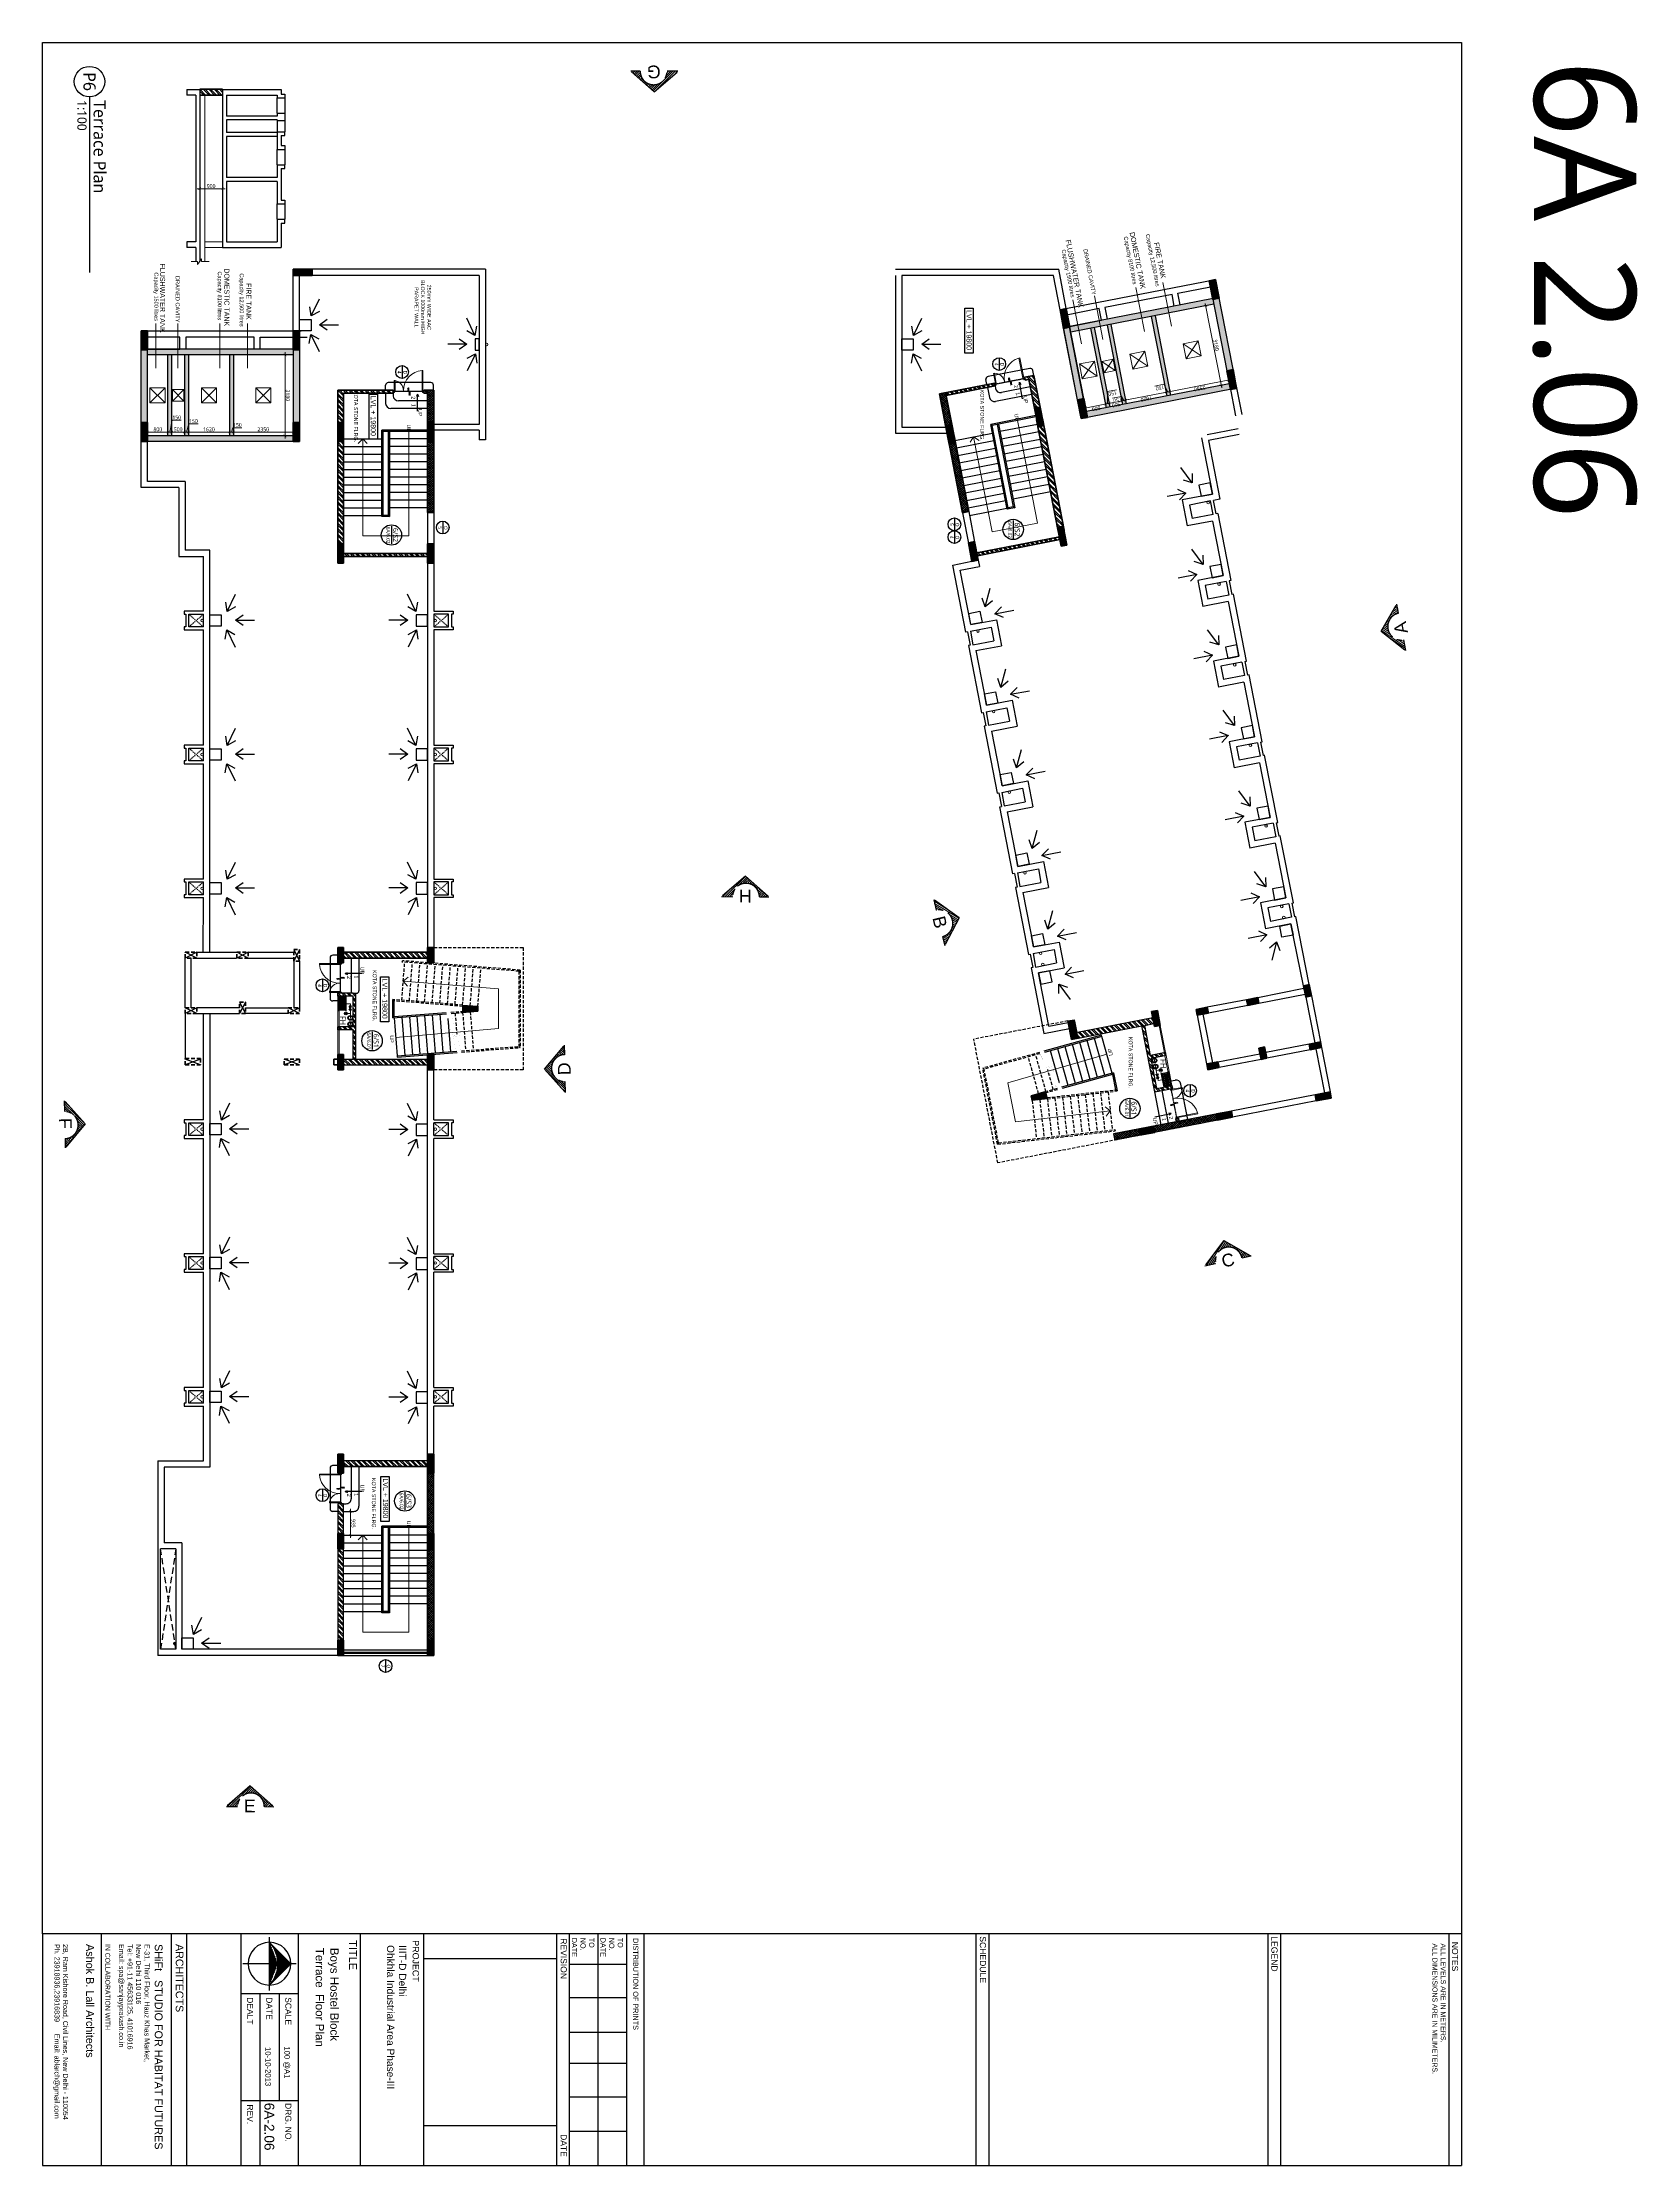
# Model space of a CAD drawing. Header units: millimetres. Extents: x -1127141 to 1597693, y -1835560 to -399335.
# Drawn here: x 988489 to 1051156, y -561675 to -478260 of the extents above; entities that cross this region are included whole.
import ezdxf
from ezdxf.enums import TextEntityAlignment as Align

# ---------------------------------------------------------------- set-up
doc = ezdxf.new("R2010")
doc.units = ezdxf.units.MM
doc.header["$MEASUREMENT"] = 0
doc.header["$PDMODE"] = 67
for name, pattern in [('ACAD_ISO05W100', [36, 24, -3, 0, -3, 0, -3, 0, -3]), ('CENTER2', [28.575, 19.05, -3.175, 3.175, -3.175]), ('DASHED', [0.75, 0.5, -0.25]), ('DASHED2', [0.375, 0.25, -0.125]), ('HIDDEN', [0.375, 0.25, -0.125]), ('HIDDEN2', [4.7625, 3.175, -1.5875])]:
    doc.linetypes.add(name, pattern=pattern)
for name, color, linetype in [('A-Anno Tags', 6, 'Continuous'), ('A-Elevation', 4, 'Continuous'), ('A-Steps', 3, 'Continuous'), ('A-Wall Patt', 8, 'Continuous'), ('A-Window', 4, 'Continuous'), ('Anno_Frames', 7, 'Continuous'), ('Anno_Labels', 7, 'Continuous'), ('elel', 6, 'Continuous'), ('L-ELEV', 6, 'Continuous'), ('S-Conc Patt', 9, 'Continuous')]:
    doc.layers.add(name, color=color, linetype=linetype)
for name, color, linetype, lineweight in [('A-Detail Lines', 8, 'Continuous', 25), ('A-Door', 4, 'Continuous', 9), ('A-Wall Sec', 1, 'Continuous', 30), ('A-WIN', 5, 'Continuous', 25), ('Ann_TitleBlock 2', 5, 'Continuous', 25), ('Anno_Tittleblock', 5, 'Continuous', 13), ('column hatch', 12, 'Continuous', 5), ('grid', 251, 'CENTER2', 13), ('rwp', 231, 'Continuous', 5), ('S-Concrete', 40, 'Continuous', 30), ('shaft', 252, 'HIDDEN2', 5), ('STAIR', 3, 'Continuous', 9), ('text', 7, 'Continuous', 9), ('Wall HATCH', 8, 'Continuous', 15)]:
    doc.layers.add(name, color=color, linetype=linetype, lineweight=lineweight)
doc.styles.add('arial', font='arial.ttf', dxfattribs={"height": 100})
doc.styles.add('IIITD @ 100', font='trebuc.ttf', dxfattribs={"height": 210})
doc.styles.get("Standard").update_dxf_attribs({"font": 'trebuc.ttf'})
doc.styles.add('TITLE', font='swissel.ttf', dxfattribs={"height": 4.3})
doc.dimstyles.new('DIM 1', dxfattribs={"dimtxt": 185, "dimasz": 200, "dimexe": 100, "dimexo": 50, "dimgap": 125, "dimtad": 3, "dimdec": 0, "dimtxsty": 'Standard', "dimblk": 'OBLIQUE', "dimcen": 250, "dimdle": 100, "dimclrd": 256, "dimclre": 256, "dimclrt": 256, "dimadec": 0, "dimazin": 0, "dimtfac": 1, "dimtdec": 0, "dimtmove": 1, "dimatfit": 3, "dimldrblk": 'OBLIQUE', "dimfxl": 1, "dimlwd": -1, "dimlwe": -1, "dimarcsym": 0})
doc.dimstyles.new('IIITD_WD_M @ 100', dxfattribs={"dimscale": 100, "dimtxt": 1.5, "dimasz": 1, "dimexe": 0.5, "dimexo": 0.25, "dimgap": 0.3, "dimtad": 1, "dimdec": 0, "dimrnd": 5, "dimzin": 0, "dimdsep": 46, "dimtxsty": 'Standard', "dimblk": 'ARCHTICK', "dimcen": 0.2, "dimdle": 1, "dimclrd": 256, "dimclre": 256, "dimadec": 0, "dimazin": 0, "dimtfac": 1, "dimtdec": 0, "dimtofl": 0, "dimtmove": 0, "dimatfit": 0, "dimfxl": 2, "dimfxlon": 1, "dimtolj": 1, "dimtzin": 0, "dimlwd": -1, "dimlwe": -1, "dimarcsym": 0})
pattern_1 = [(315, (1445308.53, 119140.81), (106.066017, 106.066017), []), (315, (1445308.53, 119070.1), (106.066017, 106.066017), [])]
pattern_2 = [(315, (1127189.63, -478259.64), (106.06602, 106.06602), []), (315, (1127189.63, -478330.35), (106.06602, 106.06602), [])]
pattern_3 = [(315, (1445308.53, 119140.81), (44.194174, 44.194174), []), (45, (1445308.53, 119140.81), (-44.194174, 44.194174), [])]

# ---------------------------------------------------------------- blocks, each defined once
blk = doc.blocks.new('Door 1200')
at = {"layer": 'A-Door', "color": 5, "lineweight": 18}
for p, q in [((524084, 16182), (524084, 16132)), ((524084, 16182), (524159, 16182)), ((524084, 16132), (524124, 16132)), ((524124, 16147), (524124, 16132)), ((524159, 16147), (524124, 16147)), ((524159, 16182), (524159, 16147)), ((524159, 16147), (524557, 16147)), ((524159, 16112), (524159, 16147)), ((524159, 16112), (524557, 16112)), ((524557, 16147), (524557, 16112)), ((524084, 15032), (524124, 15032)), ((524084, 14982), (524084, 15032)), ((524124, 15017), (524124, 15032)), ((524159, 15017), (524124, 15017)), ((524159, 15052), (524159, 15017)), ((524159, 15052), (524958, 15052)), ((524159, 14982), (524159, 15017)), ((524159, 15017), (524958, 15017)), ((524958, 15017), (524958, 15052)), ((524084, 14982), (524159, 14982))]:
    blk.add_line(p, q, dxfattribs=at)
at = {"layer": 'A-Door', "lineweight": 18}
for centre, radius, start, end in [((524155, 16193), 411, 270.56949, 348.69202), ((524157, 14978), 804, 5.31466, 89.87159)]:
    blk.add_arc(centre, radius, start, end, dxfattribs=at)
blk = doc.blocks.new('*U29')
at = {"layer": 'A-Anno Tags'}
blk.add_lwpolyline([(-250, 0), (250, 0)], dxfattribs=at)
blk.add_circle((0, 0), 250, dxfattribs=at)
at = {"layer": 'Anno_Frames', "color": 7}
for tag, rotation, p in [('ENTITY', 359.76079, (15, 185)), ('ENTITYNO', 0.17569, (4, -36))]:
    blk.add_attdef(tag, text='', height=140, rotation=rotation, dxfattribs=at).set_placement(p, align=Align.TOP_CENTER)
blk = doc.blocks.new('View Tag')
blk.add_circle((0, 0), 3)
at = {"layer": 'A-Anno Tags'}
blk.add_line((3, 0), (37.49, 0), dxfattribs=at)
at = {"layer": 'Anno_Labels'}
blk.add_attdef('VIEW_TYPE', text='', height=2.4, dxfattribs=at).set_placement((0, 0), align=Align.MIDDLE_CENTER)
for tag, height, p in [('VIEW_NAME', 2.4, (3.64, 2)), ('VIEW_SCALE', 1.8, (3.64, -1.48))]:
    blk.add_attdef(tag, text='', height=height, dxfattribs=at).set_placement(p, align=Align.MIDDLE_LEFT)
blk = doc.blocks.new('staircase 1 top')
at = {"layer": 'A-Elevation'}
for p, q in [((1232382, -43189), (1232382, -44989)), ((1232432, -43189), (1232432, -44939)), ((1232432, -44939), (1232382, -44989)), ((1235782, -44989), (1232382, -44989)), ((1232432, -44689), (1235782, -44689)), ((1232432, -44739), (1235732, -44739)), ((1235732, -44939), (1232432, -44939)), ((1235732, -44739), (1235782, -44689)), ((1235732, -44739), (1235732, -44939)), ((1235732, -44939), (1235782, -44989)), ((1235782, -44689), (1235782, -44989))]:
    blk.add_line(p, q, dxfattribs=at)
at = {"layer": 'A-Steps'}
for p, q in [((1232732, -43189), (1232732, -44689)), ((1233032, -43189), (1233032, -44689)), ((1233332, -43189), (1233332, -44689)), ((1233632, -43189), (1233632, -44689)), ((1233932, -43189), (1233932, -44689)), ((1234232, -43189), (1234232, -44689)), ((1234532, -43189), (1234532, -44689)), ((1234832, -43189), (1234832, -44689)), ((1235132, -43189), (1235132, -44689)), ((1235432, -43189), (1235432, -44689)), ((1232732, -46489), (1232732, -44989)), ((1233032, -46489), (1233032, -44989)), ((1233332, -46489), (1233332, -44989)), ((1233632, -46489), (1233632, -44989)), ((1233932, -46489), (1233932, -44989)), ((1234232, -46489), (1234232, -44989)), ((1234532, -46489), (1234532, -44989)), ((1234832, -46489), (1234832, -44989)), ((1235132, -46489), (1235132, -44989)), ((1235432, -46489), (1235432, -44989)), ((1235732, -46489), (1235732, -44989))]:
    blk.add_line(p, q, dxfattribs=at)
at = {"layer": 'text'}
for p, q in [((1232432, -43925), (1236539, -43925)), ((1236539, -45739), (1236539, -43925)), ((1232732, -45739), (1232912, -45559)), ((1232732, -45739), (1232912, -45919)), ((1232732, -45739), (1236539, -45739))]:
    blk.add_line(p, q, dxfattribs=at)
at = {"layer": 'text', "linetype": 'Continuous', "insert": (1232161, -43852), "char_height": 150, "width": 332.8, "attachment_point": 1}
blk.add_mtext('{\\fArial|b0|i0|c0|p34;UP}', dxfattribs=at)
blk = doc.blocks.new('f h')
at = {"layer": 'A-WIN'}
for p, q in [((1010874, -78570), (1010972, -78570)), ((1010874, -78570), (1010972, -78734)), ((1010972, -78570), (1010874, -78734)), ((1010874, -78734), (1010972, -78734)), ((1011088, -78536), (1011088, -79120)), ((1011088, -78575), (1011368, -78575)), ((1011088, -79081), (1011368, -79081)), ((1011368, -78536), (1011368, -79120))]:
    blk.add_line(p, q, dxfattribs=at)
at = {"layer": 'A-WIN', "ltscale": 50}
for centre, radius in [((1010924, -78269), 93.8), ((1010925, -78023), 93.8), ((1010924, -78269), 75), ((1010925, -78023), 75)]:
    blk.add_circle(centre, radius, dxfattribs=at)
at = {"layer": 'A-WIN'}
blk.add_circle((1011100, -78441), 56.6, dxfattribs=at)
at = {"layer": 'Wall HATCH'}
for p, q in [((1010923, -78570), (1010923, -78344)), ((1011140, -78401), (1011060, -78481)), ((1011140, -78481), (1011060, -78401)), ((1010923, -78441), (1011044, -78441)), ((1010923, -78828), (1010923, -78734)), ((1011088, -78828), (1010923, -78828)), ((1011123, -78575), (1011123, -79081)), ((1011158, -78575), (1011158, -79081)), ((1011193, -78575), (1011193, -79081)), ((1011228, -78575), (1011228, -79081)), ((1011263, -78575), (1011263, -79081)), ((1011298, -78575), (1011298, -79081)), ((1011333, -78575), (1011333, -79081))]:
    blk.add_line(p, q, dxfattribs=at)
at = {"layer": 'Wall HATCH', "ltscale": 50}
for centre in [(1010897, -78242), (1010899, -77997)]:
    blk.add_arc(centre, 37.5, 314.62668, 134.62668, dxfattribs=at)
at = {"layer": 'Wall HATCH'}
for centre in [(1010950, -78296), (1010952, -78050)]:
    blk.add_arc(centre, 37.5, 134.62668, 314.62668, dxfattribs=at)
blk = doc.blocks.new('Starting Stair HOSTEL out')
at = {"layer": 'S-Conc Patt', "linetype": 'Continuous'}
blk.add_hatch(color=256, dxfattribs=at).paths.add_polyline_path([(926419, 139403), (926223, 139403), (926176, 138803), (926466, 138803)])
at = {"layer": 'A-Elevation', "linetype": 'HIDDEN2', "ltscale": 40}
for p, q in [((924800, 141067), (924433, 136435)), ((924847, 141017), (924483, 136431)), ((924800, 141067), (927843, 141067)), ((924847, 141017), (924800, 141067)), ((924847, 141017), (927797, 141017)), ((927797, 141017), (927842, 141067)), ((927975, 138753), (927797, 141017)), ((928024, 138766), (927843, 141067)), ((926176, 138803), (925958, 136059)), ((926226, 138803), (926012, 136109)), ((926452, 138342), (926416, 138803)), ((926501, 138355), (926466, 138803)), ((924483, 136431), (924433, 136435))]:
    blk.add_line(p, q, dxfattribs=at)
at = {"layer": 'A-Elevation'}
for p, q in [((928173, 136232), (927989, 138570)), ((928223, 136236), (928038, 138584)), ((926628, 136109), (926467, 138160)), ((926682, 136059), (926516, 138173)), ((926012, 136109), (925958, 136059)), ((926682, 136059), (925958, 136059)), ((926628, 136109), (926012, 136109)), ((926628, 136109), (926682, 136059)), ((928173, 136232), (928223, 136236))]:
    blk.add_line(p, q, dxfattribs=at)
at = {"layer": 'A-Steps', "linetype": 'DASHED2', "ltscale": 500}
for p, q in [((926223, 139403), (924728, 139521)), ((926152, 138506), (924657, 138624)), ((926176, 138805), (924681, 138923)), ((926200, 139104), (924704, 139222)), ((926441, 139104), (927936, 139222)), ((926465, 138805), (927960, 138923)), ((926488, 138506), (927312, 138571)), ((926081, 137609), (924586, 137727)), ((926105, 137908), (924609, 138026)), ((926128, 138207), (924633, 138325)), ((926010, 136711), (924515, 136830)), ((926034, 137010), (924538, 137129)), ((926057, 137309), (924562, 137428)), ((925986, 136412), (924491, 136531))]:
    blk.add_line(p, q, dxfattribs=at)
at = {"layer": 'A-Steps'}
for p, q in [((926536, 137908), (928031, 138026)), ((926560, 137609), (928055, 137727)), ((926698, 138221), (928007, 138325)), ((926583, 137309), (928079, 137428)), ((926607, 137010), (928102, 137129)), ((926631, 136711), (928126, 136830)), ((926654, 136412), (928150, 136531)), ((926678, 136113), (928173, 136232))]:
    blk.add_line(p, q, dxfattribs=at)
at = {"layer": 'S-Concrete', "linetype": 'Continuous'}
for p, q in [((926176, 138803), (926223, 139403)), ((926223, 139403), (926419, 139403)), ((926466, 138803), (926419, 139403)), ((926176, 138803), (926466, 138803))]:
    blk.add_line(p, q, dxfattribs=at)
at = {"layer": 'STAIR', "color": 5, "const_width": 1}
for points in [[(926431, 138337), (927356, 138583), (927405, 138511), (927368, 138681), (927422, 138600), (928058, 138775)], [(926431, 138150), (927356, 138396), (927405, 138325), (927368, 138495), (927422, 138414), (928058, 138589)]]:
    blk.add_lwpolyline(points, dxfattribs=at)
at = {"layer": 'text'}
for p, q in [((925535, 140210), (925239, 136472)), ((927098, 140210), (925535, 140210)), ((927450, 136174), (927098, 140210)), ((925239, 136472), (925073, 136666)), ((925239, 136472), (925433, 136637))]:
    blk.add_line(p, q, dxfattribs=at)
at = {"layer": 'text', "linetype": 'Continuous', "insert": (927363, 136096), "char_height": 150, "width": 495.15, "attachment_point": 1}
blk.add_mtext('{\\fArial|b0|i0|c0|p34;UP}', dxfattribs=at)
blk = doc.blocks.new('Door Tag')
blk.add_line((-3.5, 0), (3.5, 0))
blk.add_circle((0, 0), 4)
blk.add_attdef('DW_NAME', text='', height=2).set_placement((0, 0), align=Align.BOTTOM_CENTER)
blk.add_attdef('SHEET_NO', text='', height=1.4).set_placement((0.05, -0.54), align=Align.TOP_CENTER)
blk = doc.blocks.new('_Oblique')
at = {"color": 0, "linetype": 'ByBlock', "lineweight": -2}
blk.add_line((-0.5, -0.5), (0.5, 0.5), dxfattribs=at)
blk = doc.blocks.new('_ArchTick')
at = {"color": 0, "linetype": 'ByBlock', "const_width": 0.15}
blk.add_lwpolyline([(-0.5, -0.5), (0.5, 0.5)], dxfattribs=at)
blk = doc.blocks.new('*D394')
at = {"layer": 'Defpoints', "color": 0, "transparency": 16777216}
for p in [(996955, -490534), (996970, -493714), (998019, -493714)]:
    blk.add_point(p, dxfattribs=at)
at = {"layer": 'text', "transparency": 16777216}
for p, q in [((998019, -490434), (998019, -493814)), ((998001, -490534), (998069, -490534)), ((998001, -493714), (998069, -493714))]:
    blk.add_line(p, q, dxfattribs=at)
at = {"layer": 'text', "transparency": 16777216, "xscale": 100, "yscale": 100, "zscale": 100}
for p, rotation in [((998019, -490534), 89.9999999999998), ((998019, -493714), 269.9999999999998)]:
    blk.add_blockref('_ArchTick', p, dxfattribs=dict(at, rotation=rotation))
at = {"layer": 'text', "color": 0, "transparency": 16777216, "insert": (998125, -492124), "char_height": 150, "attachment_point": 5, "rotation": 270}
blk.add_mtext('\\A1;3180', dxfattribs=at)
blk = doc.blocks.new('*D395')
at = {"layer": 'Defpoints', "color": 0, "transparency": 16777216}
for p in [(992621, -493576), (993421, -493567), (993421, -493576)]:
    blk.add_point(p, dxfattribs=at)
at = {"layer": 'text', "transparency": 16777216}
for p, q in [((992521, -493567), (993521, -493567)), ((992621, -493567), (992621, -493517)), ((993421, -493567), (993421, -493517))]:
    blk.add_line(p, q, dxfattribs=at)
at = {"layer": 'text', "transparency": 16777216, "xscale": 100, "yscale": 100, "zscale": 100}
for p, rotation in [((992621, -493567), 179.9999999999998), ((993421, -493567), 359.9999999999998)]:
    blk.add_blockref('_ArchTick', p, dxfattribs=dict(at, rotation=rotation))
at = {"layer": 'text', "color": 0, "transparency": 16777216, "insert": (993021, -493461), "char_height": 150, "attachment_point": 5}
blk.add_mtext('\\A1;800', dxfattribs=at)
blk = doc.blocks.new('*D396')
at = {"layer": 'Defpoints', "color": 0, "transparency": 16777216}
for p in [(993421, -493576), (993571, -493567), (993571, -493567)]:
    blk.add_point(p, dxfattribs=at)
at = {"layer": 'text', "transparency": 16777216}
for p, q in [((993421, -493567), (993321, -493567)), ((993421, -493567), (993421, -493517)), ((993421, -493567), (993571, -493567)), ((993496, -493567), (993585, -493100)), ((993571, -493567), (993571, -493517)), ((993571, -493567), (993671, -493567)), ((993585, -493100), (993944, -493100))]:
    blk.add_line(p, q, dxfattribs=at)
at = {"layer": 'text', "transparency": 16777216, "xscale": 100, "yscale": 100, "zscale": 100}
for p, rotation in [((993421, -493567), 359.9999999999998), ((993571, -493567), 179.9999999999998)]:
    blk.add_blockref('_ArchTick', p, dxfattribs=dict(at, rotation=rotation))
at = {"layer": 'text', "color": 0, "transparency": 16777216, "insert": (993765, -492994), "char_height": 150, "attachment_point": 5}
blk.add_mtext('\\A1;150', dxfattribs=at)
blk = doc.blocks.new('*D397')
at = {"layer": 'Defpoints', "color": 0, "transparency": 16777216}
for p in [(993571, -493567), (994071, -493567), (994071, -493567)]:
    blk.add_point(p, dxfattribs=at)
at = {"layer": 'text', "transparency": 16777216}
for p, q in [((993471, -493567), (994171, -493567)), ((993571, -493567), (993571, -493517)), ((994071, -493567), (994071, -493617))]:
    blk.add_line(p, q, dxfattribs=at)
at = {"layer": 'text', "transparency": 16777216, "xscale": 100, "yscale": 100, "zscale": 100}
for p, rotation in [((993571, -493567), 179.9999999999998), ((994071, -493567), 359.9999999999998)]:
    blk.add_blockref('_ArchTick', p, dxfattribs=dict(at, rotation=rotation))
at = {"layer": 'text', "color": 0, "transparency": 16777216, "insert": (993821, -493461), "char_height": 150, "attachment_point": 5}
blk.add_mtext('\\A1;500', dxfattribs=at)
blk = doc.blocks.new('*D398')
at = {"layer": 'Defpoints', "color": 0, "transparency": 16777216}
for p in [(994071, -493567), (994221, -493567), (994221, -493578)]:
    blk.add_point(p, dxfattribs=at)
at = {"layer": 'text', "transparency": 16777216}
for p, q in [((994071, -493567), (993971, -493567)), ((994071, -493567), (994071, -493617)), ((994071, -493567), (994221, -493567)), ((994146, -493567), (994243, -493244)), ((994221, -493567), (994221, -493517)), ((994221, -493567), (994321, -493567)), ((994243, -493244), (994602, -493244))]:
    blk.add_line(p, q, dxfattribs=at)
at = {"layer": 'text', "transparency": 16777216, "xscale": 100, "yscale": 100, "zscale": 100}
for p, rotation in [((994071, -493567), 359.9999999999998), ((994221, -493567), 179.9999999999998)]:
    blk.add_blockref('_ArchTick', p, dxfattribs=dict(at, rotation=rotation))
at = {"layer": 'text', "color": 0, "transparency": 16777216, "insert": (994423, -493137), "char_height": 150, "attachment_point": 5}
blk.add_mtext('\\A1;150', dxfattribs=at)
blk = doc.blocks.new('*D399')
at = {"layer": 'Defpoints', "color": 0, "transparency": 16777216}
for p in [(994221, -493578), (995841, -493567), (995841, -493581)]:
    blk.add_point(p, dxfattribs=at)
at = {"layer": 'text', "transparency": 16777216}
for p, q in [((994121, -493567), (995941, -493567)), ((994221, -493567), (994221, -493517)), ((995841, -493567), (995841, -493517))]:
    blk.add_line(p, q, dxfattribs=at)
at = {"layer": 'text', "transparency": 16777216, "xscale": 100, "yscale": 100, "zscale": 100}
for p, rotation in [((994221, -493567), 179.9999999999998), ((995841, -493567), 359.9999999999998)]:
    blk.add_blockref('_ArchTick', p, dxfattribs=dict(at, rotation=rotation))
at = {"layer": 'text', "color": 0, "transparency": 16777216, "insert": (995031, -493461), "char_height": 150, "attachment_point": 5}
blk.add_mtext('\\A1;1620', dxfattribs=at)
blk = doc.blocks.new('*D400')
at = {"layer": 'Defpoints', "color": 0, "transparency": 16777216}
for p in [(995841, -493581), (995991, -493567), (995991, -493595)]:
    blk.add_point(p, dxfattribs=at)
at = {"layer": 'text', "transparency": 16777216}
for p, q in [((995841, -493567), (995741, -493567)), ((995841, -493567), (995841, -493517)), ((995841, -493567), (995991, -493567)), ((995916, -493567), (995967, -493396)), ((995967, -493396), (996327, -493396)), ((995991, -493570), (995991, -493517)), ((995991, -493567), (996091, -493567))]:
    blk.add_line(p, q, dxfattribs=at)
at = {"layer": 'text', "transparency": 16777216, "xscale": 100, "yscale": 100, "zscale": 100}
for p, rotation in [((995841, -493567), 359.9999999999998), ((995991, -493567), 179.9999999999998)]:
    blk.add_blockref('_ArchTick', p, dxfattribs=dict(at, rotation=rotation))
at = {"layer": 'text', "color": 0, "transparency": 16777216, "insert": (996147, -493290), "char_height": 150, "attachment_point": 5}
blk.add_mtext('\\A1;150', dxfattribs=at)
blk = doc.blocks.new('*D401')
at = {"layer": 'Defpoints', "color": 0, "transparency": 16777216}
for p in [(995991, -493595), (998341, -493567), (998341, -493634)]:
    blk.add_point(p, dxfattribs=at)
at = {"layer": 'text', "transparency": 16777216}
for p, q in [((995891, -493567), (998441, -493567)), ((995991, -493570), (995991, -493517)), ((998341, -493609), (998341, -493517))]:
    blk.add_line(p, q, dxfattribs=at)
at = {"layer": 'text', "transparency": 16777216, "xscale": 100, "yscale": 100, "zscale": 100}
for p, rotation in [((995991, -493567), 179.9999999999998), ((998341, -493567), 359.9999999999998)]:
    blk.add_blockref('_ArchTick', p, dxfattribs=dict(at, rotation=rotation))
at = {"layer": 'text', "color": 0, "transparency": 16777216, "insert": (997166, -493461), "char_height": 150, "attachment_point": 5}
blk.add_mtext('\\A1;2350', dxfattribs=at)
blk = doc.blocks.new('*D402')
at = {"layer": 'Defpoints', "color": 0, "transparency": 16777216}
for p in [(994666, -484034), (995566, -484009), (995566, -484034)]:
    blk.add_point(p, dxfattribs=at)
at = {"layer": 'text', "transparency": 16777216}
for p, q in [((994566, -484009), (995666, -484009)), ((994666, -484009), (994666, -483959)), ((995566, -484009), (995566, -483959))]:
    blk.add_line(p, q, dxfattribs=at)
at = {"layer": 'text', "transparency": 16777216, "xscale": 100, "yscale": 100, "zscale": 100, "rotation": 180}
blk.add_blockref('_ArchTick', (994666, -484009), dxfattribs=at)
at = {"layer": 'text', "transparency": 16777216, "xscale": 100, "yscale": 100, "zscale": 100}
blk.add_blockref('_ArchTick', (995566, -484009), dxfattribs=at)
at = {"layer": 'text', "color": 0, "transparency": 16777216, "insert": (995116, -483903), "char_height": 150, "attachment_point": 5}
blk.add_mtext('\\A1;900', dxfattribs=at)
blk = doc.blocks.new('*D410')
at = {"layer": 'Defpoints', "color": 0, "transparency": 16777216}
for p in [(1033147, -488812), (1033771, -491931), (1034800, -491730)]:
    blk.add_point(p, dxfattribs=at)
at = {"layer": 'text', "transparency": 16777216}
for p, q in [((1034172, -488510), (1034819, -491828)), ((1034174, -488612), (1034240, -488599)), ((1034782, -491733), (1034849, -491720))]:
    blk.add_line(p, q, dxfattribs=at)
at = {"layer": 'text', "transparency": 16777216, "xscale": 100, "yscale": 100, "zscale": 100}
for p, rotation in [((1034191, -488609), 101.0359919065291), ((1034800, -491730), 281.0359919065291)]:
    blk.add_blockref('_ArchTick', p, dxfattribs=dict(at, rotation=rotation))
at = {"layer": 'text', "color": 0, "transparency": 16777216, "insert": (1034600, -490149), "char_height": 150, "attachment_point": 5, "rotation": 281.03599}
blk.add_mtext('\\A1;3180', dxfattribs=at)
blk = doc.blocks.new('*D403')
at = {"layer": 'Defpoints', "color": 0, "transparency": 16777216}
for p in [(1029475, -492628), (1030259, -492466), (1030261, -492475)]:
    blk.add_point(p, dxfattribs=at)
at = {"layer": 'text', "transparency": 16777216}
for p, q in [((1029376, -492639), (1030357, -492447)), ((1029474, -492620), (1029464, -492571)), ((1030259, -492466), (1030249, -492417))]:
    blk.add_line(p, q, dxfattribs=at)
at = {"layer": 'text', "transparency": 16777216, "xscale": 100, "yscale": 100, "zscale": 100}
for p, rotation in [((1029474, -492620), 191.0359919065291), ((1030259, -492466), 11.03599190652911)]:
    blk.add_blockref('_ArchTick', p, dxfattribs=dict(at, rotation=rotation))
at = {"layer": 'text', "color": 0, "transparency": 16777216, "insert": (1029887, -492647), "char_height": 150, "attachment_point": 5, "rotation": 191.03599}
blk.add_mtext('\\A1;800', dxfattribs=at)
blk = doc.blocks.new('*D404')
at = {"layer": 'Defpoints', "color": 0, "transparency": 16777216}
for p in [(1030261, -492475), (1030406, -492438), (1030406, -492438)]:
    blk.add_point(p, dxfattribs=at)
at = {"layer": 'text', "transparency": 16777216}
for p, q in [((1030330, -491976), (1030683, -491908)), ((1030332, -492452), (1030330, -491976)), ((1030259, -492466), (1030161, -492486)), ((1030259, -492466), (1030249, -492417)), ((1030259, -492466), (1030406, -492438)), ((1030406, -492438), (1030504, -492419)), ((1030406, -492438), (1030416, -492487))]:
    blk.add_line(p, q, dxfattribs=at)
at = {"layer": 'text', "transparency": 16777216, "xscale": 100, "yscale": 100, "zscale": 100}
for p, rotation in [((1030259, -492466), 11.03599190652911), ((1030406, -492438), 191.0359919065291)]:
    blk.add_blockref('_ArchTick', p, dxfattribs=dict(at, rotation=rotation))
at = {"layer": 'text', "color": 0, "transparency": 16777216, "insert": (1030527, -492046), "char_height": 150, "attachment_point": 5, "rotation": 191.03599}
blk.add_mtext('\\A1;150', dxfattribs=at)
blk = doc.blocks.new('*D405')
at = {"layer": 'Defpoints', "color": 0, "transparency": 16777216}
for p in [(1030406, -492438), (1030897, -492342), (1030897, -492342)]:
    blk.add_point(p, dxfattribs=at)
at = {"layer": 'text', "transparency": 16777216}
for p, q in [((1030308, -492457), (1030995, -492323)), ((1030406, -492438), (1030397, -492389)), ((1030897, -492342), (1030906, -492391))]:
    blk.add_line(p, q, dxfattribs=at)
at = {"layer": 'text', "transparency": 16777216, "xscale": 100, "yscale": 100, "zscale": 100}
for p, rotation in [((1030406, -492438), 191.0359919065291), ((1030897, -492342), 11.03599190652911)]:
    blk.add_blockref('_ArchTick', p, dxfattribs=dict(at, rotation=rotation))
at = {"layer": 'text', "color": 0, "transparency": 16777216, "insert": (1030672, -492494), "char_height": 150, "attachment_point": 5, "rotation": 191.03599}
blk.add_mtext('\\A1;500', dxfattribs=at)
blk = doc.blocks.new('*D406')
at = {"layer": 'Defpoints', "color": 0, "transparency": 16777216}
for p in [(1030897, -492342), (1031044, -492313), (1031046, -492323)]:
    blk.add_point(p, dxfattribs=at)
at = {"layer": 'text', "transparency": 16777216}
for p, q in [((1030887, -492169), (1030535, -492238)), ((1030897, -492342), (1030799, -492361)), ((1030970, -492328), (1030887, -492169)), ((1030897, -492342), (1031044, -492313)), ((1030897, -492342), (1030906, -492391)), ((1031044, -492313), (1031034, -492264)), ((1031044, -492313), (1031142, -492294))]:
    blk.add_line(p, q, dxfattribs=at)
at = {"layer": 'text', "transparency": 16777216, "xscale": 100, "yscale": 100, "zscale": 100}
for p, rotation in [((1030897, -492342), 11.03599190652911), ((1031044, -492313), 191.0359919065291)]:
    blk.add_blockref('_ArchTick', p, dxfattribs=dict(at, rotation=rotation))
at = {"layer": 'text', "color": 0, "transparency": 16777216, "insert": (1030731, -492308), "char_height": 150, "attachment_point": 5, "rotation": 191.03599}
blk.add_mtext('\\A1;150', dxfattribs=at)
blk = doc.blocks.new('*D407')
at = {"layer": 'Defpoints', "color": 0, "transparency": 16777216}
for p in [(1032634, -492003), (1032637, -492017), (1031046, -492323)]:
    blk.add_point(p, dxfattribs=at)
at = {"layer": 'text', "transparency": 16777216}
for p, q in [((1030946, -492332), (1032732, -491984)), ((1032634, -492003), (1032625, -491954)), ((1031044, -492313), (1031034, -492264))]:
    blk.add_line(p, q, dxfattribs=at)
at = {"layer": 'text', "transparency": 16777216, "xscale": 100, "yscale": 100, "zscale": 100}
for p, rotation in [((1032634, -492003), 11.03599190652911), ((1031044, -492313), 191.0359919065291)]:
    blk.add_blockref('_ArchTick', p, dxfattribs=dict(at, rotation=rotation))
at = {"layer": 'text', "color": 0, "transparency": 16777216, "insert": (1031859, -492263), "char_height": 150, "attachment_point": 5, "rotation": 191.03599}
blk.add_mtext('\\A1;1620', dxfattribs=at)
blk = doc.blocks.new('*D408')
at = {"layer": 'Defpoints', "color": 0, "transparency": 16777216}
for p in [(1032637, -492017), (1032781, -491975), (1032787, -492001)]:
    blk.add_point(p, dxfattribs=at)
at = {"layer": 'text', "transparency": 16777216}
for p, q in [((1032550, -491690), (1032198, -491758)), ((1032634, -492003), (1032536, -492022)), ((1032708, -491989), (1032550, -491690)), ((1032634, -492003), (1032625, -491954)), ((1032634, -492003), (1032781, -491975)), ((1032782, -491977), (1032772, -491925)), ((1032781, -491975), (1032879, -491955))]:
    blk.add_line(p, q, dxfattribs=at)
at = {"layer": 'text', "transparency": 16777216, "xscale": 100, "yscale": 100, "zscale": 100}
for p, rotation in [((1032634, -492003), 11.03599190652911), ((1032781, -491975), 191.0359919065291)]:
    blk.add_blockref('_ArchTick', p, dxfattribs=dict(at, rotation=rotation))
at = {"layer": 'text', "color": 0, "transparency": 16777216, "insert": (1032394, -491828), "char_height": 150, "attachment_point": 5, "rotation": 191.03599}
blk.add_mtext('\\A1;150', dxfattribs=at)
blk = doc.blocks.new('*D409')
at = {"layer": 'Defpoints', "color": 0, "transparency": 16777216}
for p in [(1032787, -492001), (1035088, -491525), (1035101, -491590)]:
    blk.add_point(p, dxfattribs=at)
at = {"layer": 'text', "transparency": 16777216}
for p, q in [((1032683, -491994), (1035186, -491506)), ((1032782, -491977), (1032772, -491925)), ((1035096, -491565), (1035078, -491476))]:
    blk.add_line(p, q, dxfattribs=at)
at = {"layer": 'text', "transparency": 16777216, "xscale": 100, "yscale": 100, "zscale": 100}
for p, rotation in [((1032781, -491975), 191.0359919065291), ((1035088, -491525), 11.03599190652911)]:
    blk.add_blockref('_ArchTick', p, dxfattribs=dict(at, rotation=rotation))
at = {"layer": 'text', "color": 0, "transparency": 16777216, "insert": (1033955, -491854), "char_height": 150, "attachment_point": 5, "rotation": 191.03599}
blk.add_mtext('\\A1;2350', dxfattribs=at)
blk = doc.blocks.new('*U478')
at = {"layer": 'A-Anno Tags'}
blk.add_lwpolyline([(-250, 0), (250, 0)], dxfattribs=at)
blk.add_circle((0, 0), 250, dxfattribs=at)
at = {"layer": 'Anno_Frames', "color": 7}
for tag, rotation, p in [('ENTITY', 359.76079, (15, 185)), ('ENTITYNO', 0.17569, (4, -36))]:
    blk.add_attdef(tag, text='', height=140, rotation=rotation, dxfattribs=at).set_placement(p, align=Align.TOP_CENTER)
blk = doc.blocks.new('DROP')
at = {"layer": 'A-Detail Lines'}
h = blk.add_hatch(dxfattribs=at)
h.set_pattern_fill('ANSI31', color=256, scale=100, angle=-90, style=0)
h.set_pattern_definition([(45, (-30796.783, -8736.205), (8.838835, -8.838835), [])])
h.paths.add_polyline_path([(-46, 0), (-46, -147), (-75, -147), (-75, 0)])
h.paths.add_polyline_path([(0, 147), (0, 0), (-30, 0), (-30, 147)])
for p, q in [((-46, -147), (-46, 0)), ((0, 0), (0, 148))]:
    blk.add_line(p, q, dxfattribs=at)
blk = doc.blocks.new('LVL DIFF')
at = {"layer": 'A-Detail Lines', "linetype": 'ACAD_ISO05W100'}
blk.add_line((13217, -100159), (13426, -101239), dxfattribs=at)
at = {"layer": 'A-Elevation'}
for p, q in [((12805, -99903), (13126, -101552)), ((13081, -99747), (12884, -99785)), ((13532, -99894), (13751, -101023)), ((13826, -99837), (14103, -101260)), ((13439, -101593), (13243, -101631)), ((13495, -101276), (13593, -101257)), ((13552, -101571), (13945, -101494))]:
    blk.add_line(p, q, dxfattribs=at)
for centre, radius, start, end in [((12903, -99884), 100, 101, 191), ((13224, -101533), 100, 191, 281), ((13555, -101061), 200, 281, 11), ((13907, -101298), 200, 281, 11)]:
    blk.add_arc(centre, radius, start, end, dxfattribs=at)
at = {"layer": 'A-Detail Lines', "linetype": 'ACAD_ISO05W100', "xscale": -0.9999999999999996, "rotation": 281.0000000102003}
blk.add_blockref('DROP', (13312, -100651), dxfattribs=at)
blk = doc.blocks.new('*D490')
at = {"layer": 'Defpoints', "color": 0, "transparency": 16777216}
for p in [(1000454, -535974), (1000454, -536909), (1000595, -536909)]:
    blk.add_point(p, dxfattribs=at)
at = {"layer": 'text', "transparency": 16777216}
for p, q in [((1000479, -535974), (1000645, -535974)), ((1000595, -535874), (1000595, -537009)), ((1000479, -536909), (1000645, -536909))]:
    blk.add_line(p, q, dxfattribs=at)
at = {"layer": 'text', "transparency": 16777216, "xscale": 100, "yscale": 100, "zscale": 100}
for p, rotation in [((1000595, -535974), 89.9999999999998), ((1000595, -536909), 269.9999999999998)]:
    blk.add_blockref('_ArchTick', p, dxfattribs=dict(at, rotation=rotation))
at = {"layer": 'text', "color": 0, "transparency": 16777216, "insert": (1000702, -536441), "char_height": 150, "attachment_point": 5, "rotation": 270}
blk.add_mtext('\\A1;935', dxfattribs=at)
blk = doc.blocks.new('LVL DIFF 2')
at = {"layer": 'A-Detail Lines', "linetype": 'ACAD_ISO05W100'}
blk.add_line((56264, -126986), (57364, -126986), dxfattribs=at)
at = {"layer": 'A-Elevation'}
for p, q in [((55954, -126269), (57514, -126269)), ((55954, -126569), (57214, -126569)), ((57714, -126869), (57714, -126469)), ((55914, -127099), (55914, -127299)), ((56014, -127399), (57614, -127399)), ((57714, -127099), (57714, -127299))]:
    blk.add_line(p, q, dxfattribs=at)
for centre, radius, start, end in [((57214, -126769), 200, 360, 90), ((57514, -126469), 200, 360, 90), ((56014, -127299), 100, 180, 270), ((57614, -127299), 100, 270, 0)]:
    blk.add_arc(centre, radius, start, end, dxfattribs=at)
at = {"layer": 'A-Detail Lines', "linetype": 'ACAD_ISO05W100', "xscale": -1, "rotation": 359.9999999897272}
blk.add_blockref('DROP', (56765, -126986), dxfattribs=at)
blk = doc.blocks.new('Elevation arrow_front-A')
at = {"layer": 'grid', "ltscale": 0.12}
h = blk.add_hatch(dxfattribs=at)
h.set_pattern_fill('ANSI31', color=256, style=0)
h.set_pattern_definition([(45, (8.16109, 34.92827), (-0.08838835, 0.08838835), [])])
h.paths.add_polyline_path([(1.13, -1.62, 1), (-1, -1.62), (-1.86, -1.62), (0, 0), (1.86, -1.62)])
at = {"layer": 'grid', "lineweight": -2, "ltscale": 0.125}
for p, q in [((0, 0), (-1.86, -1.62)), ((0, 0), (1.86, -1.62)), ((-1.86, -1.62), (-1, -1.62)), ((1.13, -1.62), (1.86, -1.62))]:
    blk.add_line(p, q, dxfattribs=at)
blk.add_arc((0.06, -1.62), 1.06, 0, 180, dxfattribs=at)
at = {"layer": 'grid', "ltscale": 0.12, "style": 'arial'}
blk.add_attdef('D', (-0.5, -2.07), '', height=1, dxfattribs=at)
blk = doc.blocks.new('ELEELE')
at = {"layer": 'L-ELEV', "ltscale": 0.1}
ref = blk.add_blockref('Elevation arrow_front-A', (23133, 261013), dxfattribs=dict(at, xscale=499.0243868003128, yscale=499.0243868003128, zscale=499.0243868003128, rotation=191.0000000000011))
ref.add_attrib('D', 'A', (23181, 262072), dxfattribs={"layer": '0', "ltscale": 0.12, "height": 499, "rotation": 191, "style": 'arial'})
ref = blk.add_blockref('Elevation arrow_front-A', (47077, 254832), dxfattribs=dict(at, xscale=499.0243868003126, yscale=499.0243868003126, zscale=499.0243868003126, rotation=102.0341772818246))
ref.add_attrib('D', 'C', (48137, 254804), dxfattribs={"layer": '0', "ltscale": 0.12, "height": 499, "rotation": 102.03418, "style": 'arial'})
ref = blk.add_blockref('Elevation arrow_front-A', (34392, 244441), dxfattribs=dict(at, xscale=499.0243868003126, yscale=499.0243868003126, zscale=499.0243868003126, rotation=13.61093188813961))
ref.add_attrib('D', 'B', (34393, 243381), dxfattribs={"layer": '0', "ltscale": 0.12, "height": 499, "rotation": 13.61093, "style": 'arial'})
ref = blk.add_blockref('Elevation arrow_front-A', (32759, 236036), dxfattribs=dict(at, xscale=499.0243868003128, yscale=499.0243868003128, zscale=499.0243868003128, rotation=89.60637776585712))
ref.add_attrib('D', 'H', (33788, 235780), dxfattribs={"layer": '0', "ltscale": 0.12, "height": 499, "rotation": 89.60638, "style": 'arial'})
ref = blk.add_blockref('Elevation arrow_front-A', (1939, 232460), dxfattribs=dict(at, xscale=499.0243868003128, yscale=499.0243868003128, zscale=499.0243868003128, rotation=269.8394241828456))
ref.add_attrib('D', 'G', (909, 232711), dxfattribs={"layer": '0', "ltscale": 0.12, "height": 499, "rotation": 269.83942, "style": 'arial'})
ref = blk.add_blockref('Elevation arrow_front-A', (40343, 228141), dxfattribs=dict(at, xscale=499.0243868003128, yscale=499.0243868003128, zscale=499.0243868003128, rotation=181.0677534820172))
ref.add_attrib('D', 'D', (40572, 229176), dxfattribs={"layer": '0', "ltscale": 0.12, "height": 499, "rotation": 181.06775, "style": 'arial'})
ref = blk.add_blockref('Elevation arrow_front-A', (68502, 216585), dxfattribs=dict(at, xscale=499.0243868003126, yscale=499.0243868003126, zscale=499.0243868003126, rotation=89.60637776585712))
ref.add_attrib('D', 'E', (69532, 216330), dxfattribs={"layer": '0', "ltscale": 0.12, "height": 499, "rotation": 89.60638, "style": 'arial'})
ref = blk.add_blockref('Elevation arrow_front-A', (42490, 210105), dxfattribs=dict(at, xscale=499.0243868003126, yscale=499.0243868003126, zscale=499.0243868003126, rotation=1.106916454600833))
ref.add_attrib('D', 'F', (42261, 209069), dxfattribs={"layer": '0', "ltscale": 0.12, "height": 499, "rotation": 1.10692, "style": 'arial'})
blk = doc.blocks.new('IIITD WD A1- L Format Library')
at = {"layer": 'A-Wall Patt'}
h = blk.add_hatch(dxfattribs=at)
h.set_pattern_fill('ANSI37', color=256, scale=3.12893, angle=-90, style=0)
h.set_pattern_definition([(315, (787.2798, 94.2132), (0.276561, 0.276561), []), (45, (787.2798, 94.2132), (-0.276561, 0.276561), [])])
edge = h.paths.add_edge_path()
edge.add_ellipse((787.28, 75.6), major_axis=(0, -13.19), ratio=0.999632, start_angle=138.45414, end_angle=180, ccw=False)
edge.add_line((796.02, 85.47), (787.28, 94.21))
edge.add_line((787.28, 94.21), (778.54, 85.47))
edge.add_ellipse((787.28, 75.6), major_axis=(0, -13.19), ratio=0.999632, start_angle=180, end_angle=221.54586, ccw=False)
for p, q in [((775, 573.91), (870, 573.91)), ((775, 573.91), (870, 573.91)), ((775, 568.74), (870, 568.74)), ((870, -7.57), (870, 573.91)), ((775, 499.74), (870, 499.74)), ((775, 494.57), (870, 494.57)), ((775, 380.26), (870, 380.26)), ((870, 375.1), (775, 375.1)), ((775, 238.91), (870, 238.91)), ((775, 231.77), (870, 231.77)), ((787.59, 231.77), (787.59, 208.27)), ((801.33, 231.77), (801.33, 208.27)), ((815.48, 231.77), (815.48, 208.27)), ((828.23, 231.77), (828.23, 208.27)), ((841.98, 231.77), (841.98, 208.27)), ((856.12, 231.77), (856.12, 208.27)), ((775, 220.02), (870, 220.02)), ((775, 208.27), (870, 208.27)), ((775, 208.27), (840.13, 208.27)), ((775, 203.05), (870, 203.05)), ((785.25, 203.05), (785.25, 148.57)), ((853.73, 203.05), (853.73, 148.57)), ((775, 148.57), (870, 148.57)), ((775, 122.55), (870, 122.55)), ((775, 97.24), (870, 97.24)), ((775, 97.24), (870, 97.24)), ((787.28, 96.4), (787.28, 94.21)), ((799.51, 73.74), (799.51, 97.24)), ((843.37, 73.74), (843.37, 97.24)), ((787.28, 94.21), (778.54, 85.47)), ((796.02, 85.47), (787.28, 94.21)), ((787.28, 88.78), (787.28, 74.53)), ((799.51, 89.41), (843.37, 89.41)), ((798.21, 85.47), (776.35, 85.47)), ((799.51, 81.57), (843.37, 81.57)), ((843.37, 81.57), (870, 81.57)), ((775, 73.74), (846.02, 73.74)), ((775, 73.74), (870, 73.74)), ((775, 51.39), (870, 51.39)), ((775, 45.13), (870, 45.13)), ((775, 16.54), (870, 16.54)), ((775, -7.57), (870, -7.57))]:
    blk.add_line(p, q)
at = {"extrusion": (0, 0, -1)}
for centre, major_axis, start_param, end_param in [((787.28, 85.47), (0, -8.75), -1.570796, 4.712389), ((787.28, 75.6), (0, -13.19), 2.416481, 3.866705)]:
    blk.add_ellipse(centre, major_axis=major_axis, ratio=0.999632, start_param=start_param, end_param=end_param, dxfattribs=at)
at = {"layer": 'Anno_Tittleblock', "color": 5}
blk.add_lwpolyline([(0, -7.57), (775, -7.57), (775, 573.91), (0, 573.91)], close=True, dxfattribs=at)
at = {"style": 'TITLE'}
for s, height, p in [('PROJECT', 2.611, (777.68, 144.09)), ('TITLE', 3.207, (777.68, 118.06))]:
    blk.add_text(s, height=height, dxfattribs=at).set_placement(p)
at = {"attachment_point": 1}
for s, insert, char_height in [('{\\fSwis721 LtEx BT|b0|i0|c0|p34;NOTES}', (778.3, 572.51), 2.5175), ('{\\fSwis721 LtEx BT|b0|i0|c0|p34;LEGEND}', (776.07, 498.53), 2.5175), ('{\\fSwis721 LtEx BT|b0|i0|c0|p34;SCHEDULE }', (776.07, 379.06), 2.5175), ('{\\fSwis721 LtEx BT|b0|i0|c0|p34;DISTRIBUTION OF PRINTS}', (776.85, 236.6), 2.1241), ('{\\fSwis721 LtEx BT|b0|i0|c0|p34;TO\\PNO.\\PDATE}', (776.65, 230.3), 2.1241), ('{\\fSwis721 LtEx BT|b0|i0|c0|p34;TO\\PNO.\\PDATE}', (776.65, 218.56), 2.1241), ('{\\fSwis721 LtEx BT|b0|i0|c0|p34;REVISION}', (776.9, 207.29), 2.4923), ('{\\fSwis721 LtEx BT|b0|i0|c0|p34;DATE}', (857.14, 207.29), 2.4923), ('{\\fSwis721 LtEx BT|b0|i0|c0|p34;SCALE}', (801.02, 94.43), 2.4923), ('{\\fSwis721 LtEx BT|b0|i0|c0|p34;DRG. NO.}', (844.38, 94.43), 2.5), ('{\\fSwis721 LtEx BT|b0|i0|c0|p34;DATE}', (801.02, 86.6), 2.4923), ('{\\fSwis721 LtEx BT|b0|i0|c0|p34;DEALT}', (801.02, 78.77), 2.4923), ('{\\fSwis721 LtEx BT|b0|i0|c0|p34;REV.}', (844.95, 78.77), 2.4923), ('{\\fSwis721 LtEx BT|b0|i0|c0|p34;\\H1.5645x;ARCHITECTS\\H0.6392x;\\P\\H0.99998x;\\P\\H1.586x;SHiFt   STUDIO FOR HABITAT FUTURES\\P\\H0.65838x;E-31, Third Floor, Hauz Khas Market, \\PNew Delhi 110 016\\PTel: +91-11 45633125, 41016916\\PEmail: spa@sanjayprakash.co.in}', (779.24, 50.18), 2), ('{\\fSwis721 LtEx BT|b0|i0|c0|p34;IN COLLABORATION WITH\\P\\P\\H1.586x;Ashok B. Lall Architects\\P\\P\\H0.6584x;2B, Ram Kishore Road, Civil Lines, New Delhi - 110054\\PPh. 23918936,23916839      Email: ablarch@gmail.com}', (779.24, 20.18), 2)]:
    blk.add_mtext(s, dxfattribs=dict(at, insert=insert, char_height=char_height))
at = {"insert": (779, 567.48), "char_height": 2.05, "width": 64.2608, "attachment_point": 1, "style": 'TITLE'}
blk.add_mtext('{\\fSwis721 Ex BT|b0|i0|c0|p34;ALL LEVELS ARE IN METERS.\\PALL DIMENSIONS ARE IN MILIMETERS.}', dxfattribs=at)
at = {"style": 'TITLE'}
for tag, p, height in [('PROJECT NAME 1', (779.17, 137.4), 2.98), ('PROJECT NAME 2', (779.17, 132.23), 2.98), ('PROJECT_NAME_3', (779.17, 127.37), 2.98), ('1:100@A1', (818.06, 91.92), 2.25), ('A-2.03', (844.81, 84.28), 4), ('03.04.11', (821.96, 84.64), 2.25), ('AC', (827.5, 76.14), 2.25), ('A', (858.85, 75.94), 3.66)]:
    blk.add_attdef(tag, p, '', height=height, dxfattribs=at)
for p in [(780.3, 113.01), (780.3, 106.37)]:
    blk.add_attdef('FIRST FLOOR PLAN', text='', height=3.39, dxfattribs=at).set_placement(p, align=Align.TOP_LEFT)
blk = doc.blocks.new('*U445')
at = {"layer": 'A-Anno Tags'}
blk.add_lwpolyline([(-250, 0), (250, 0)], dxfattribs=at)
blk.add_circle((0, 0), 250, dxfattribs=at)
at = {"layer": 'Anno_Frames', "color": 7}
for tag, rotation, p in [('ENTITY', 359.76079, (15, 185)), ('ENTITYNO', 0.17569, (4, -36))]:
    blk.add_attdef(tag, text='', height=140, rotation=rotation, dxfattribs=at).set_placement(p, align=Align.TOP_CENTER)
blk = doc.blocks.new('*D446')
at = {"layer": 'A-Anno Tags', "transparency": 16777216}
for p, q in [((1708849, -368128), (1708349, -368128)), ((1708449, -368128), (1708449, -368178)), ((1708599, -368128), (1708706, -367940)), ((1708706, -367940), (1709074, -367940)), ((1708749, -368328), (1708749, -368078))]:
    blk.add_line(p, q, dxfattribs=at)
at = {"layer": 'Defpoints', "color": 0, "transparency": 16777216}
for p in [(1708449, -368128), (1708449, -368128), (1708749, -368914)]:
    blk.add_point(p, dxfattribs=at)
at = {"layer": 'A-Anno Tags', "transparency": 16777216, "xscale": 100, "yscale": 100, "zscale": 100, "rotation": 180}
blk.add_blockref('_ArchTick', (1708449, -368128), dxfattribs=at)
at = {"layer": 'A-Anno Tags', "transparency": 16777216, "xscale": 100, "yscale": 100, "zscale": 100}
blk.add_blockref('_ArchTick', (1708749, -368128), dxfattribs=at)
at = {"layer": 'A-Anno Tags', "color": 0, "transparency": 16777216, "insert": (1708890, -367834), "char_height": 150, "attachment_point": 5}
blk.add_mtext('\\A1;300', dxfattribs=at)
blk = doc.blocks.new('*D447')
at = {"layer": 'A-Anno Tags', "transparency": 16777216}
for p, q in [((1708349, -369398), (1709635, -369398)), ((1708449, -369234), (1708449, -369448)), ((1709535, -369245), (1709535, -369448))]:
    blk.add_line(p, q, dxfattribs=at)
at = {"layer": 'Defpoints', "color": 0, "transparency": 16777216}
for p in [(1708449, -369209), (1709535, -369220), (1709535, -369398)]:
    blk.add_point(p, dxfattribs=at)
at = {"layer": 'A-Anno Tags', "transparency": 16777216, "xscale": 100, "yscale": 100, "zscale": 100, "rotation": 180}
blk.add_blockref('_ArchTick', (1708449, -369398), dxfattribs=at)
at = {"layer": 'A-Anno Tags', "transparency": 16777216, "xscale": 100, "yscale": 100, "zscale": 100}
blk.add_blockref('_ArchTick', (1709535, -369398), dxfattribs=at)
at = {"layer": 'A-Anno Tags', "color": 0, "transparency": 16777216, "insert": (1708992, -369278), "char_height": 150, "attachment_point": 5}
blk.add_mtext('\\A1;EQ', dxfattribs=at)
blk = doc.blocks.new('*D448')
at = {"layer": 'A-Anno Tags', "transparency": 16777216}
for p, q in [((1708649, -368128), (1710299, -368128)), ((1708749, -368328), (1708749, -368078)), ((1710199, -368328), (1710199, -368078))]:
    blk.add_line(p, q, dxfattribs=at)
at = {"layer": 'Defpoints', "color": 0, "transparency": 16777216}
for p in [(1708749, -368414), (1710199, -368128), (1710199, -368914)]:
    blk.add_point(p, dxfattribs=at)
at = {"layer": 'A-Anno Tags', "transparency": 16777216, "xscale": 100, "yscale": 100, "zscale": 100, "rotation": 180}
blk.add_blockref('_ArchTick', (1708749, -368128), dxfattribs=at)
at = {"layer": 'A-Anno Tags', "transparency": 16777216, "xscale": 100, "yscale": 100, "zscale": 100}
blk.add_blockref('_ArchTick', (1710199, -368128), dxfattribs=at)
at = {"layer": 'A-Anno Tags', "color": 0, "transparency": 16777216, "insert": (1709474, -368022), "char_height": 150, "attachment_point": 5}
blk.add_mtext('\\A1;1450', dxfattribs=at)
blk = doc.blocks.new('*D449')
at = {"layer": 'A-Anno Tags', "transparency": 16777216}
for p, q in [((1710676, -369398), (1709435, -369398)), ((1709535, -369245), (1709535, -369448)), ((1710576, -369198), (1710576, -369448))]:
    blk.add_line(p, q, dxfattribs=at)
at = {"layer": 'Defpoints', "color": 0, "transparency": 16777216}
for p in [(1709535, -369220), (1709535, -369398), (1710576, -369164)]:
    blk.add_point(p, dxfattribs=at)
at = {"layer": 'A-Anno Tags', "transparency": 16777216, "xscale": 100, "yscale": 100, "zscale": 100, "rotation": 180}
blk.add_blockref('_ArchTick', (1709535, -369398), dxfattribs=at)
at = {"layer": 'A-Anno Tags', "transparency": 16777216, "xscale": 100, "yscale": 100, "zscale": 100}
blk.add_blockref('_ArchTick', (1710576, -369398), dxfattribs=at)
at = {"layer": 'A-Anno Tags', "color": 0, "transparency": 16777216, "insert": (1710055, -369278), "char_height": 150, "attachment_point": 5}
blk.add_mtext('\\A1;EQ', dxfattribs=at)
blk = doc.blocks.new('*D481')
at = {"layer": 'A-Anno Tags', "transparency": 16777216}
for p, q in [((1469567, -720048), (1469635, -720048)), ((1469585, -719948), (1469585, -721918)), ((1469567, -721818), (1469635, -721818))]:
    blk.add_line(p, q, dxfattribs=at)
at = {"layer": 'Defpoints', "color": 0, "transparency": 16777216}
for p in [(1468668, -720048), (1468669, -721818), (1469585, -721818)]:
    blk.add_point(p, dxfattribs=at)
at = {"layer": 'A-Anno Tags', "transparency": 16777216, "xscale": 120, "yscale": 120, "zscale": 120}
for p, rotation in [((1469585, -720048), 89.99999999999979), ((1469585, -721818), 269.9999999999998)]:
    blk.add_blockref('_ArchTick', p, dxfattribs=dict(at, rotation=rotation))
at = {"layer": 'A-Anno Tags', "color": 0, "transparency": 16777216, "insert": (1469692, -720933), "char_height": 150, "attachment_point": 5, "rotation": 270}
blk.add_mtext('\\A1;1780', dxfattribs=at)
blk = doc.blocks.new('*U377')
at = {"layer": 'A-Anno Tags'}
blk.add_lwpolyline([(-250, 0), (250, 0)], dxfattribs=at)
blk.add_circle((0, 0), 250, dxfattribs=at)
at = {"layer": 'Anno_Frames', "color": 7}
for tag, rotation, p in [('ENTITY', 359.76079, (15, 185)), ('ENTITYNO', 0.17569, (4, -36))]:
    blk.add_attdef(tag, text='', height=140, rotation=rotation, dxfattribs=at).set_placement(p, align=Align.TOP_CENTER)
blk = doc.blocks.new('REWWWWW')
at = {"layer": 'A-Anno Tags'}
for p, q in [((-312730.3, 315874.2), (-312673.7, 315874.2)), ((-312730.3, 315850.2), (-312673.7, 315850.2))]:
    blk.add_line(p, q, dxfattribs=at)
at = {"layer": 'A-Anno Tags', "extrusion": (0, 0, -1)}
blk.add_ellipse((-312673.7, 315862.2), major_axis=(-17.7, 0), ratio=0.6779007, dxfattribs=at)
at = {"layer": 'A-Detail Lines', "linetype": 'DASHED2', "ltscale": 200}
for points in [[(-313061.7, 315701.5), (-313061.7, 315901.5), (-313261.7, 315901.5), (-313261.7, 315701.5)], [(-313086.7, 315726.5), (-313086.7, 315876.5), (-313236.7, 315876.5), (-313236.7, 315726.5)]]:
    blk.add_lwpolyline(points, close=True, dxfattribs=at)
at = {"layer": 'A-Elevation'}
for p, q in [((-312980.3, 316526.5), (-312980.3, 315076.5)), ((-312730.3, 316526.5), (-312730.3, 315076.5))]:
    blk.add_line(p, q, dxfattribs=at)
at = {"layer": 'elel'}
for p, q in [((-312880.3, 316526.5), (-312880.3, 315076.5)), ((-312830.3, 316526.5), (-312830.3, 315076.5))]:
    blk.add_line(p, q, dxfattribs=at)
at = {"layer": 'Anno_Frames'}
ref = blk.add_blockref('*U445', (-313313.9, 316461.4), dxfattribs=dict(at, xscale=-1, rotation=89.99999999999993))
ref.add_attrib('ENTITY', 'O', dxfattribs={"color": 7, "height": 140, "rotation": 90.239214}).set_placement((-313498.6, 316446.5), align=Align.TOP_CENTER)
ref.add_attrib('ENTITYNO', '3', dxfattribs={"color": 7, "height": 140, "rotation": 89.824307}).set_placement((-313278.2, 316457.3), align=Align.TOP_CENTER)
at = {"layer": 'A-Anno Tags', "char_height": 150, "width": 4089.554, "attachment_point": 5, "rotation": 90, "style": 'IIITD @ 100'}
for s, insert in [('{\\fCentury Gothic|b0|i0|c0|p34;SPOUT}', (-312266.1, 316528.5)), ('{\\fCentury Gothic|b0|i0|c0|p34;250 THK AAC\\PPARAPET WALL}', (-311816.8, 315831.9))]:
    blk.add_mtext(s, dxfattribs=dict(at, insert=insert))
at = {"layer": 'A-Anno Tags'}
dim = blk.add_linear_dim(base=(-313765.7, 316526.5), p1=(-313480.3, 315076.5), p2=(-312980.3, 316526.5), angle=90, dimstyle='IIITD_WD_M @ 100', dxfattribs=at)
dim.commit()
dim.dimension.update_dxf_attribs({"geometry": '*D448', "text_midpoint": (-313872, 315801.5), "insert": (-681893.9, -1393672.8)})
for p1, angle, picture, middle in [((-312730.3, 316903.1), 270, '*D449', (-312616.1, 316382.7)), ((-312684.8, 314776.5), 90, '*D447', (-312616.1, 315319.4))]:
    dim = blk.add_linear_dim(base=(-312495.5, 315862.2), p1=p1, p2=(-312673.7, 315862.2), angle=angle, text='EQ', dimstyle='IIITD_WD_M @ 100', dxfattribs=at)
    dim.commit()
    dim.dimension.update_dxf_attribs({"geometry": picture, "text_midpoint": middle, "insert": (-681893.9, -1393672.8)})
dim = blk.add_linear_dim(base=(-313765.7, 314776.5), p1=(-312980.3, 315076.5), p2=(-313765.7, 314776.5), angle=90, dimstyle='IIITD_WD_M @ 100', override={"dimtmove": 1}, dxfattribs=at)
dim.commit()
dim.dimension.update_dxf_attribs({"geometry": '*D446', "text_midpoint": (-313953.6, 315063.2), "dimtype": 128, "insert": (-681893.9, -1393672.8)})
blk.add_leader([(-312673.7, 315862.2), (-312264, 315862.2), (-312264, 316208.9)], dimstyle='IIITD_WD_M @ 100', override={"dimasz": 1.2, "dimclrd": 256, "dimfxl": 0.18}, dxfattribs=at)
at = {"layer": 'A-Detail Lines', "linetype": 'DASHED2', "ltscale": 200}
for points in [[(-313300.3, 315940.1), (-313548.9, 316188.6)], [(-313293, 315801.5), (-313644.5, 315801.5)], [(-313300.3, 315662.9), (-313548.9, 315414.4)]]:
    blk.add_leader(points, dimstyle='IIITD_WD_M @ 100', override={"dimfxl": 2}, dxfattribs=at)
blk = doc.blocks.new('o2')
at = {"layer": 'A-Detail Lines', "linetype": 'DASHED2', "ltscale": 200}
for points in [[(39154.2, 75265.1), (38954.2, 75265.1), (38954.2, 75465.1), (39154.2, 75465.1)], [(39129.2, 75290.1), (38979.2, 75290.1), (38979.2, 75440.1), (39129.2, 75440.1)]]:
    blk.add_lwpolyline(points, close=True, dxfattribs=at)
at = {"layer": 'A-Elevation'}
for p, q in [((38154.2, 75225.6), (39924.2, 75225.6)), ((38154.2, 74995.6), (39924.2, 74996.3))]:
    blk.add_line(p, q, dxfattribs=at)
at = {"layer": 'elel'}
for p, q in [((38154.2, 75130.6), (39924.2, 75130.6)), ((38154.2, 75080.6), (39924.2, 75080.6))]:
    blk.add_line(p, q, dxfattribs=at)
at = {"layer": 'Anno_Frames'}
blk.add_blockref('*U377', (38475.9, 74731.6), dxfattribs=at).add_auto_attribs({'ENTITY': 'O', 'ENTITYNO': '2'})
at = {"layer": 'A-Anno Tags', "char_height": 150, "width": 4089.554, "attachment_point": 5, "rotation": 180, "style": 'IIITD @ 100'}
for s, insert in [('{\\fCentury Gothic|b0|i0|c0|p34;230 THK BRICK\\PPARAPET WALL}', (39122.7, 74144.2)), ('{\\fCentury Gothic|b0|i0|c0|p34;SPOUT}', (39720.5, 74642.2))]:
    blk.add_mtext(s, dxfattribs=dict(at, insert=insert))
at = {"layer": 'A-Anno Tags'}
dim = blk.add_linear_dim(base=(39924.2, 75912.5), p1=(38154.2, 74995.6), p2=(39924.2, 74996.3), text='1780', dimstyle='IIITD_WD_M @ 100', override={"dimasz": 1.2, "dimfxl": 0.18}, dxfattribs=at)
dim.commit()
dim.dimension.update_dxf_attribs({"geometry": '*D481', "text_midpoint": (39039.2, 75912.5), "dimtype": 128, "insert": (-681893.9, -1393672.8)})
blk.add_leader([(39054.2, 74939), (39054.2, 74644.3), (39400.8, 74644.3)], dimstyle='IIITD_WD_M @ 100', override={"dimasz": 1.2, "dimclrd": 256, "dimfxl": 0.18}, dxfattribs=at)
at = {"layer": 'A-Detail Lines', "linetype": 'DASHED2', "ltscale": 200}
for points in [[(38915.6, 75503.6), (38667.1, 75752.2)], [(39054.2, 75496.3), (39054.2, 75847.8)], [(39192.8, 75503.6), (39441.3, 75752.2)]]:
    blk.add_leader(points, dimstyle='IIITD_WD_M @ 100', override={"dimfxl": 2}, dxfattribs=at)

msp = doc.modelspace()

# ---------------------------------------------------------------- hatches: boundary and pattern name
at = {"layer": 'A-Wall Patt'}
h = msp.add_hatch(dxfattribs=at)
h.set_pattern_fill('ANSI32', color=256, scale=400, angle=-90, style=0)
h.set_pattern_definition([(315, (994665.79, -480099.95), (106.066, 106.066), []), (315, (994665.79, -480170.66), (106.066, 106.066), [])])
h.paths.add_polyline_path([(995565.8, -480331.3), (995565.8, -480100), (994665.8, -480100), (994665.8, -480331.3)])
h = msp.add_hatch(dxfattribs=at)
h.set_pattern_fill('ANSI32', color=256, scale=400, style=0)
h.set_pattern_definition(pattern_1)
h.paths.add_polyline_path([(1003621.1, -492038.8), (1003621.1, -491923.8), (1003471.1, -491923.8), (1003471.1, -492038.8)])
h.paths.add_polyline_path([(1003621.1, -498453.8), (1003621.1, -498338.8), (1000321.1, -498338.8), (1000321.1, -498453.8)])
h.paths.add_polyline_path([(1000321.1, -493193.8), (1000321.1, -492038.8), (1002271.1, -492038.8), (1002271.1, -492018.8), (1002271.1, -492018.8), (1002271.1, -491943.8), (1002271.1, -491943.8), (1002271.1, -491923.8), (1000091.1, -491923.8), (1000091.1, -493193.8)])
h.paths.add_polyline_path([(1000091.1, -497963.8), (1000321.1, -497963.8), (1000321.1, -493943.8), (1000091.1, -493943.8)])
h = msp.add_hatch(dxfattribs=at)
h.set_pattern_fill('ANSI37', color=256, scale=500, style=0)
h.set_pattern_definition(pattern_3)
h.paths.add_polyline_path([(1003871.1, -496723.8), (1003871.1, -493943.8), (1003621.1, -493943.8), (1003621.1, -496723.8)])
h.paths.add_polyline_path([(1003871.1, -493193.8), (1003871.1, -491923.8), (1003621.1, -491923.8), (1003621.1, -493193.8)])
h = msp.add_hatch(dxfattribs=at)
h.set_pattern_fill('ANSI37', color=256, scale=500, style=0)
h.set_pattern_definition(pattern_3)
h.paths.add_polyline_path([(1023969.3, -493309), (1024214.7, -493261.3), (1023972.4, -492014.7), (1023727, -492062.4)])
h.paths.add_polyline_path([(1024636.9, -496739.8), (1024881.6, -496692.2), (1024357.8, -493997.5), (1024113.1, -494045.1)])
h = msp.add_hatch(dxfattribs=at)
h.set_pattern_fill('ANSI32', color=256, scale=400, style=0)
h.set_pattern_definition([(315, (1455168.39, -290140.47), (106.066017, 106.066017), []), (315, (1455168.39, -290211.18), (106.066017, 106.066017), [])])
h.paths.add_polyline_path([(1027684.8, -492586.8), (1027442.4, -491340.2), (1027069.4, -491412.7), (1027091.4, -491525.5), (1027238.6, -491496.9), (1027459, -492630.7)])
h.paths.add_polyline_path([(1028384.2, -497386.7), (1028609.9, -497342.8), (1027799.9, -493175.7), (1027574.2, -493219.5)])
h.paths.add_polyline_path([(1024871.8, -497952.1), (1024920.9, -497942.7), (1024920.9, -497942.6)])
h.paths.add_polyline_path([(1025218.4, -498424.8), (1028462.7, -497794.2), (1028440.7, -497681.3), (1025196.5, -498311.9)])
h.paths.add_polyline_path([(1023972.4, -492014.7), (1023994.3, -492127.5), (1025913.4, -491754.5), (1025909.6, -491734.9), (1025909.6, -491734.9), (1025895.3, -491661.3), (1025895.3, -491661.3), (1025891.5, -491641.6)])
h = msp.add_hatch(dxfattribs=at)
h.set_pattern_fill('ANSI32', color=256, scale=400, style=0)
h.set_pattern_definition(pattern_1)
h.paths.add_polyline_path([(1003621.1, -514233.8), (1003621.1, -514003.6), (1000321.1, -514004.1), (1000321.1, -514233.8)])
h = msp.add_hatch(dxfattribs=at)
h.set_pattern_fill('ANSI32', color=256, scale=400, style=0)
h.set_pattern_definition(pattern_1)
h.paths.add_polyline_path([(1000691.1, -517048.8), (1000691.1, -518203.8), (1000806.1, -518203.8), (1000806.1, -515618.8), (1000691.1, -515618.8), (1000091.1, -515618.8), (1000091.1, -515733.8), (1000691.1, -515733.8), (1000691.1, -516933.8), (1000091.1, -516933.8), (1000091.1, -517048.8)])
h.paths.add_polyline_path([(1003621.1, -518433.8), (1003621.1, -518203.8), (1000321.1, -518203.8), (1000321.1, -518433.8)])
h = msp.add_hatch(dxfattribs=at)
h.set_pattern_fill('ANSI32', color=256, scale=400, style=0)
h.set_pattern_definition(pattern_2)
h.paths.add_polyline_path([(1033138.4, -520643.3), (1033116.5, -520530.3), (1033003.6, -520552.3), (1033025.5, -520665.2)])
h.paths.add_polyline_path([(1031683, -516902.3), (1032185.5, -519488.8), (1032887.3, -519352.4), (1032865.4, -519239.7), (1032865.3, -519239.7), (1032865.3, -519239.5), (1032276.4, -519354), (1032047.6, -518176.1), (1032636.5, -518061.7), (1032614.6, -517948.8), (1032025.7, -518063.2), (1031795.8, -516880.4), (1032158.9, -516809.9), (1032115.1, -516584.1), (1028877.5, -517213.1), (1028921.4, -517438.9)])
h = msp.add_hatch(dxfattribs=at)
h.set_pattern_fill('ANSI37', color=256, scale=500, style=0)
h.set_pattern_definition([(315, (1034104.625, -520637.45), (44.1942, 44.1942), []), (45, (1034104.625, -520637.45), (-44.1942, 44.1942), [])])
h.paths.add_polyline_path([(1034659.2, -520602.3), (1034635.4, -520479.6), (1033162.3, -520766), (1033186.1, -520888.7)])
h.paths.add_polyline_path([(1034635.4, -520479.6), (1034611.5, -520356.9), (1033138.4, -520643.3), (1033162.3, -520766)])
h.paths.add_polyline_path([(1033186.1, -520888.7), (1033162.3, -520766), (1033049.4, -520787.9), (1033073.2, -520910.6)])
h.paths.add_polyline_path([(1033162.3, -520766), (1033138.4, -520643.3), (1033025.5, -520665.2), (1033049.4, -520787.9)])
h.paths.add_polyline_path([(1033073.2, -520910.6), (1033049.4, -520787.9), (1032166.8, -520959.5), (1032190.7, -521082.2)])
h.paths.add_polyline_path([(1033049.4, -520787.9), (1033025.5, -520665.2), (1032142.9, -520836.8), (1032166.8, -520959.5)])
h.paths.add_polyline_path([(1031601.7, -521196.7), (1031553.9, -520951.3), (1030572.3, -521142.1), (1030620, -521387.5)])
h = msp.add_hatch(dxfattribs=at)
h.set_pattern_fill('ANSI32', color=256, scale=400, style=0)
h.set_pattern_definition(pattern_2)
h.paths.add_polyline_path([(1003620.9, -534213.8), (1003620.9, -533983.8), (1000321.1, -533983.8), (1000321.1, -534213.8)])
h.paths.add_polyline_path([(1000091.1, -536838.8), (1000321.1, -536838.8), (1000321.1, -535673.8), (1000091.1, -535673.8)])
h.paths.add_polyline_path([(1000091.1, -541038.8), (1000321.1, -541038.8), (1000321.1, -537438.8), (1000091.1, -537438.8)])
h = msp.add_hatch(dxfattribs=at)
h.set_pattern_fill('ANSI37', color=256, scale=500, style=0)
h.set_pattern_definition([(315, (1003728.5, -536453.08), (44.1942, 44.1942), []), (45, (1003728.5, -536453.08), (-44.1942, 44.1942), [])])
h.paths.add_polyline_path([(1003871.1, -536838.8), (1003871.1, -534473.8), (1003621.1, -534473.8), (1003621.1, -536838.8)])
h.paths.add_polyline_path([(1003871.1, -541038.8), (1003871.1, -537438.8), (1003621.1, -537438.8), (1003621.1, -541038.8)])
at = {"layer": 'S-Conc Patt'}
for points in [[(999091.1, -487418.3), (999091.1, -487168.3), (998341.1, -487168.3), (998341.1, -487418.3)], [(1034469.8, -488355.6), (1034715.2, -488307.8), (1034571.6, -487571.6), (1034326.2, -487619.5)], [(1034574.6, -487571.4), (1034329.2, -487619.1), (1034443.7, -488208.1), (1034689.1, -488160.4)], [(1034443.7, -488208.1), (1034689.1, -488160.4), (1034574.6, -487571.4), (1034329.2, -487619.1)], [(1034443.7, -488208.1), (1034689.1, -488160.4), (1034574.6, -487571.4), (1034329.2, -487619.1)], [(1034443.7, -488208.1), (1034689.1, -488160.4), (1034574.6, -487571.4), (1034329.2, -487619.1)], [(998341.1, -490338.8), (998591.1, -490338.8), (998591.1, -489588.8), (998341.1, -489588.8)], [(1035159.9, -491894), (1035405.3, -491846.2), (1035261.7, -491110), (1035016.3, -491157.9)], [(1035406.3, -491849.9), (1035263.2, -491113.7), (1035017.8, -491161.4), (1035160.9, -491897.7)], [(1027602.1, -493366.9), (1027827.9, -493323), (1027684.8, -492586.8), (1027459, -492630.7)], [(1029396.6, -492916.3, -0.0369407), (1029528.5, -492900.6), (1029402.6, -492252.9), (1029157.2, -492300.6), (1029300.3, -493036.8), (1029545.7, -492989.1), (1029528.5, -492900.6, 0.0369407)], [(998341.1, -493943.8), (998591.1, -493943.8), (998591.1, -493193.8), (998341.1, -493193.8)], [(1003621.1, -493943.8), (1003871.1, -493943.8), (1003871.1, -493193.8), (1003621.1, -493193.8)], [(1024112.4, -494045.2), (1024357.8, -493997.5), (1024214.7, -493261.3), (1023969.3, -493309)], [(1000091.1, -498713.8), (1000321.1, -498713.8), (1000321.1, -497963.8), (1000091.1, -497963.8)], [(1003871.1, -497963.8), (1003621.1, -497963.8), (1003621.1, -498713.8), (1003871.1, -498713.8)], [(1025253.7, -498606.4), (1025110.6, -497870.2), (1024865.2, -497917.9), (1025008.3, -498654.1)], [(1000091.1, -514418.8), (1000321.1, -514418.8), (1000321.1, -513818.8), (1000091.1, -513818.8)], [(1003871.1, -514418.8), (1003871.1, -513818.8), (1003621.1, -513818.8), (1003621.1, -514418.8)], [(1038258.7, -515277.7), (1038032.9, -515321.6), (1038118.8, -515763.3), (1038344.6, -515719.4)], [(1032180.9, -516922.6), (1032406.6, -516878.7), (1032292.2, -516289.7), (1032066.4, -516333.6)], [(1034296, -516394.3), (1034252.1, -516168.5), (1033810.4, -516254.4), (1033854.3, -516480.1), (1033857.7, -516479.4), (1033857.7, -516479.5)], [(1036282.4, -516008.1), (1036238.5, -515782.3), (1035796.7, -515868.2), (1035840.6, -516094)], [(1036364.7, -518213.1), (1036590.5, -518169.2), (1036504.6, -517727.5), (1036278.9, -517771.4)], [(1038739.5, -517751.4), (1038695.6, -517525.6), (1038253.9, -517611.5), (1038297.8, -517837.3)], [(1000091.1, -518618.8), (1000321.1, -518618.8), (1000321.1, -518018.8), (1000091.1, -518018.8)], [(1003621.1, -518618.8), (1003871.1, -518618.8), (1003871.1, -518018.8), (1003621.1, -518018.8)], [(1034715.5, -518533.6), (1034671.6, -518307.8), (1034229.9, -518393.7), (1034229.9, -518393.9), (1034229.9, -518393.9), (1034273.8, -518619.5)], [(1039125, -519734.3), (1039077.2, -519488.9), (1038488.3, -519603.4), (1038536, -519848.8)], [(1035248.2, -520487.9), (1035200.5, -520242.5), (1034611.5, -520357), (1034659.2, -520602.4)], [(1032190.6, -521082), (1032142.9, -520836.8), (1031553.9, -520951.3), (1031601.6, -521196.5)], [(1000091.1, -534473.8), (1000321.1, -534473.8), (1000321.1, -533723.8), (1000091.1, -533723.8)], [(1003871.1, -533723.8), (1003621.1, -533723.8), (1003621.1, -534473.8), (1003871.1, -534473.8)], [(1000321.1, -536838.8), (1000091.1, -536838.8), (1000091.1, -537438.8), (1000321.1, -537438.8)], [(1000321.1, -541638.8), (1000321.1, -541038.8), (1000091.1, -541038.8), (1000091.1, -541638.8)]]:
    msp.add_hatch(color=256, dxfattribs=at).paths.add_polyline_path(points)
h = msp.add_hatch(color=256, dxfattribs=at)
h.paths.add_polyline_path([(1034595, -488331.5), (1034500.3, -487844.2), (1034377.6, -487868.1), (1034417, -488070.7), (1034417, -488070.7), (1034472.3, -488355.4)])
h.paths.add_polyline_path([(1034595, -488331.5), (1034717.7, -488307.7), (1034623, -487820.4), (1034500.3, -487844.2)])
h.paths.add_polyline_path([(1034623, -487820.4), (1034574.6, -487571.4), (1034451.9, -487595.3), (1034500.3, -487844.2)])
h.paths.add_polyline_path([(1034500.3, -487844.2), (1034451.9, -487595.3), (1034329.2, -487619.1), (1034377.6, -487868.1)])
h = msp.add_hatch(color=256, dxfattribs=at)
h.paths.add_polyline_path([(1028732.9, -489474.5), (1028637.2, -488983.8), (1028514.5, -489007.7), (1028610.2, -489498.4)])
h.paths.add_polyline_path([(1028855.6, -489450.6), (1028759.9, -488959.8), (1028637.2, -488983.8), (1028732.9, -489474.5)])
h.paths.add_polyline_path([(1028759.9, -488959.8), (1028712, -488714.4), (1028589.3, -488738.4), (1028637.2, -488983.8)])
h.paths.add_polyline_path([(1028637.2, -488983.8), (1028589.3, -488738.4), (1028466.6, -488762.3), (1028514.5, -489007.7)])
h = msp.add_hatch(color=256, dxfattribs=at)
h.paths.add_polyline_path([(1028735.1, -489474.2), (1028640.4, -488986.9), (1028517.7, -489010.8), (1028557.1, -489213.4), (1028557.1, -489213.4), (1028612.4, -489498.1)])
h.paths.add_polyline_path([(1028735.1, -489474.2), (1028857.8, -489450.4), (1028763.1, -488963.1), (1028640.4, -488986.9)])
h.paths.add_polyline_path([(1028763.1, -488963.1), (1028714.7, -488714.1), (1028592, -488738), (1028640.4, -488986.9)])
h.paths.add_polyline_path([(1028640.4, -488986.9), (1028592, -488738), (1028469.3, -488761.8), (1028517.7, -489010.8)])
h = msp.add_hatch(color=256, dxfattribs=at)
h.paths.add_polyline_path([(1035261.7, -491110), (1034715.2, -488307.8), (1034469.8, -488355.6), (1035016.3, -491157.9)])
h.paths.add_polyline_path([(1034507.1, -488547), (1034463.1, -488321.2), (1028848.9, -489416.4), (1028855.6, -489450.6), (1028892.9, -489642)])
h.paths.add_polyline_path([(1035159.9, -491894), (1035115.9, -491668.3), (1029501.7, -492763.2), (1029545.7, -492989)])
h.paths.add_polyline_path([(1032809.3, -492118.1), (1032200.6, -488996.9), (1032053.4, -489025.6), (1032662.1, -492146.8)])
h.paths.add_polyline_path([(1031072.1, -492456.9), (1030463.3, -489335.7), (1030316.1, -489364.4), (1030924.9, -492485.7)])
h.paths.add_polyline_path([(1030434.1, -492581.4), (1029825.4, -489460.1), (1029678.1, -489488.8), (1030286.9, -492610.1)])
h.paths.add_polyline_path([(1029402.1, -492252.8), (1028855.6, -489450.6), (1028610.2, -489498.4), (1029156.8, -492300.7)])
h = msp.add_hatch(color=256, dxfattribs=at)
h.paths.add_polyline_path([(992496.1, -490338.8), (992496.1, -489838.8), (992371.1, -489838.8), (992371.1, -490338.8)])
h.paths.add_polyline_path([(992621.1, -490338.8), (992621.1, -489838.8), (992496.1, -489838.8), (992496.1, -490338.8)])
h.paths.add_polyline_path([(992621.1, -489838.8), (992621.1, -489588.8), (992496.1, -489588.8), (992496.1, -489838.8)])
h.paths.add_polyline_path([(992496.1, -489838.8), (992496.1, -489588.8), (992371.1, -489588.8), (992371.1, -489838.8)])
h = msp.add_hatch(color=256, dxfattribs=at)
h.paths.add_polyline_path([(998591.1, -493193.8), (998591.1, -490338.8), (998341.1, -490338.8), (998341.1, -493193.8)])
h.paths.add_polyline_path([(998341.1, -490533.8), (998341.1, -490303.7), (992621.1, -490303.9), (992621.1, -490338.8), (992621.1, -490533.8)])
h.paths.add_polyline_path([(998341.1, -493943.8), (998341.1, -493713.8), (992621.1, -493713.8), (992621.1, -493943.8)])
h.paths.add_polyline_path([(995991.1, -493713.8), (995991.1, -490533.8), (995841.1, -490533.8), (995841.1, -493713.8)])
h.paths.add_polyline_path([(994221.1, -493713.8), (994221.1, -490533.8), (994071.1, -490533.8), (994071.1, -493713.8)])
h.paths.add_polyline_path([(993571.1, -493713.8), (993571.1, -490533.8), (993421.1, -490533.8), (993421.1, -493713.8)])
h.paths.add_polyline_path([(992621.1, -493193.8), (992621.1, -490338.8), (992371.1, -490338.8), (992371.1, -493193.8)])
h = msp.add_hatch(color=256, dxfattribs=at)
h.paths.add_polyline_path([(1029545.7, -492989), (1029459.4, -492546.3), (1029336.7, -492570.2), (1029423, -493012.9)])
h.paths.add_polyline_path([(1029336.7, -492570.2), (1029214, -492594.2), (1029300.3, -493036.8), (1029423, -493012.9)])
h.paths.add_polyline_path([(1029336.7, -492570.2), (1029279.4, -492276.8), (1029156.8, -492300.7), (1029214, -492594.2)])
h.paths.add_polyline_path([(1029459.4, -492546.3), (1029402.1, -492252.8), (1029279.4, -492276.8), (1029336.7, -492570.2)])
h = msp.add_hatch(color=256, dxfattribs=at)
h.paths.add_polyline_path([(992621.1, -493943.8), (992621.1, -493492.8), (992496.1, -493492.8), (992496.1, -493943.8)])
h.paths.add_polyline_path([(992496.1, -493492.8), (992371.1, -493492.8), (992371.1, -493943.8), (992496.1, -493943.8)])
h.paths.add_polyline_path([(992496.1, -493492.8), (992496.1, -493193.8), (992371.1, -493193.8), (992371.1, -493492.8)])
h.paths.add_polyline_path([(992621.1, -493492.8), (992621.1, -493193.8), (992496.1, -493193.8), (992496.1, -493492.8)])
h = msp.add_hatch(color=256, dxfattribs=at)
h.paths.add_polyline_path([(1000321.1, -493943.8), (1000321.1, -493492.8), (1000206.1, -493492.8), (1000206.1, -493943.8)])
h.paths.add_polyline_path([(1000206.1, -493943.8), (1000206.1, -493492.8), (1000091.1, -493492.8), (1000091.1, -493943.8)])
h.paths.add_polyline_path([(1000321.1, -493492.8), (1000321.1, -493193.8), (1000091.1, -493193.8), (1000091.1, -493492.8)])
h = msp.add_hatch(color=256, dxfattribs=at)
h.paths.add_polyline_path([(1028602.3, -497344.4), (1028610, -497342.9), (1028603.3, -497308.6), (1028595.7, -497310.1)], flags=17)
h.paths.add_polyline_path([(1028603.3, -497308.6), (1028597.2, -497277.1, 0.0201233), (1028595.7, -497310.1)], flags=17)
h.paths.add_polyline_path([(1028513, -498049.3), (1028738.7, -498005.4), (1028610, -497342.9), (1028602.3, -497344.4), (1028595.7, -497310.1, -0.0201233), (1028597.2, -497277.1), (1028595.6, -497269.2), (1028369.9, -497313.1)])
h = msp.add_hatch(color=256, dxfattribs=at)
h.paths.add_polyline_path([(1029166.8, -517391.2), (1029034.7, -516711.4), (1028789.3, -516759.1), (1028921.4, -517438.9)])
h.paths.add_polyline_path([(1029034.7, -516711.4), (1029023.7, -516655), (1028778.3, -516702.7), (1028789.3, -516759.1)])
h = msp.add_hatch(color=256, dxfattribs=at)
h.paths.add_polyline_path([(1003871.1, -537323.8), (1003871.1, -536838.8), (1003746.1, -536838.8), (1003746.1, -537323.8)])
h.paths.add_polyline_path([(1003746.1, -537323.8), (1003746.1, -536838.8), (1003621.1, -536838.8), (1003621.1, -537323.8)])
h.paths.add_polyline_path([(1003871.1, -537438.8), (1003871.1, -537323.8), (1003746.1, -537323.8), (1003746.1, -537438.8)])
h.paths.add_polyline_path([(1003746.1, -537438.8), (1003746.1, -537323.8), (1003621.1, -537323.8), (1003621.1, -537438.8)])
h = msp.add_hatch(color=256, dxfattribs=at)
h.paths.add_polyline_path([(1003871.1, -541513.8), (1003871.1, -541038.8), (1003746.1, -541038.8), (1003746.1, -541513.8)])
h.paths.add_polyline_path([(1003746.1, -541513.8), (1003746.1, -541038.8), (1003621.1, -541038.8), (1003621.1, -541513.8)])
h.paths.add_polyline_path([(1003871.1, -541638.8), (1003871.1, -541513.8), (1003746.1, -541513.8), (1003746.1, -541638.8)])
h.paths.add_polyline_path([(1003746.1, -541638.8), (1003746.1, -541513.8), (1003621.1, -541513.8), (1003621.1, -541638.8)])

# ---------------------------------------------------------------- linework, layer by layer
at = {"layer": 'A-Anno Tags'}
for p, q in [((1003219.3, -492080.5), (1003178, -492173.8)), ((1003219.3, -492741.6), (1003219.3, -492080.5)), ((1003219.3, -492080.5), (1003260.6, -492173.8)), ((1026873.6, -491609.2), (1026850.6, -491708.6)), ((1026997.8, -492258.6), (1026873.6, -491609.2)), ((1026873.6, -491609.2), (1026931.7, -491693.1)), ((1000377.5, -514843.9), (1000470.7, -514802.6)), ((1001038.6, -514843.9), (1000377.5, -514843.9)), ((1000377.5, -514843.9), (1000470.7, -514885.2)), ((1032191.1, -520471.5), (1032840.2, -520346.2)), ((1032840.2, -520346.2), (1032740.8, -520323.3)), ((1032840.2, -520346.2), (1032756.5, -520404.4)), ((1000377.5, -535189.1), (1000470.7, -535147.8)), ((1001038.6, -535189.1), (1000377.5, -535189.1)), ((1000377.5, -535189.1), (1000470.7, -535230.4))]:
    msp.add_line(p, q, dxfattribs=at)
for points in [[(1025055, -488704), (1025055, -490473.2), (1024724.9, -490473.2), (1024724.9, -488704)], [(1001649.7, -492077.7), (1001649.7, -493846.9), (1001319.6, -493846.9), (1001319.6, -492077.7)], [(1002100.7, -514975.9), (1002100.7, -516745.1), (1001770.6, -516745.1), (1001770.6, -514975.9)], [(1002113.8, -534606.5), (1002113.8, -536375.7), (1001783.7, -536375.7), (1001783.7, -534606.5)]]:
    msp.add_lwpolyline(points, close=True, dxfattribs=at)
at = {"layer": 'A-Detail Lines'}
for p, q in [((994551.1, -514003.8), (994101.1, -514233.8)), ((994551.1, -514233.8), (994101.1, -514003.8)), ((996571.1, -514003.8), (996121.1, -514233.8)), ((996571.1, -514233.8), (996121.1, -514003.8)), ((998361.1, -513898.8), (998591.1, -514348.8)), ((998591.1, -513898.8), (998361.1, -514348.8)), ((994551.1, -516183.8), (994101.1, -516413.8)), ((994551.1, -516413.8), (994101.1, -516183.8)), ((996231.1, -515963.8), (996461.1, -516413.8)), ((996461.1, -515963.8), (996231.1, -516413.8)), ((998591.1, -516183.8), (998141.1, -516413.8)), ((998591.1, -516413.8), (998141.1, -516183.8)), ((994701.8, -518203.8), (994101.8, -518433.8)), ((994701.8, -518433.8), (994101.8, -518203.8)), ((998591.1, -518203.8), (997991.1, -518433.8)), ((998591.1, -518433.8), (997991.1, -518203.8))]:
    msp.add_line(p, q, dxfattribs=at)
at = {"layer": 'A-Detail Lines', "linetype": 'ACAD_ISO05W100'}
for p, q in [((1000203.6, -515568.8), (1000203.6, -514468.8)), ((1033052.9, -520491.7), (1032843.1, -519411.9))]:
    msp.add_line(p, q, dxfattribs=at)
at = {"layer": 'A-Detail Lines', "linetype": 'HIDDEN', "ltscale": 1000}
for p, q in [((993731.1, -537438.8), (993131.1, -541388.8)), ((993731.1, -541388.9), (993131.1, -537438.9))]:
    msp.add_line(p, q, dxfattribs=at)
at = {"layer": 'A-Detail Lines'}
for points in [[(998591.1, -489138.8), (999041.1, -489138.8), (999041.1, -489588.8), (998591.1, -489588.8), (998591.1, -489138.8)], [(1005641.1, -489903.3), (1005491.1, -489903.3), (1005491.1, -490353.3), (1005641.1, -490353.3), (1005641.1, -489903.3)], [(1022251.8, -489903.3), (1022701.8, -489903.3), (1022701.8, -490353.3), (1022251.8, -490353.3), (1022251.8, -489903.3)], [(1034365.5, -495563.4), (1033923.7, -495649.2), (1034009.6, -496091), (1034451.3, -496005.1), (1034365.5, -495563.4)], [(1034794.3, -498765.3), (1034352.6, -498851.2), (1034438.4, -499292.9), (1034880.2, -499207.1), (1034794.3, -498765.3)], [(995061.1, -500748.8), (995511.1, -500748.8), (995511.1, -501198.8), (995061.1, -501198.8), (995061.1, -500748.8)], [(1003621.1, -500748.8), (1003171.1, -500748.8), (1003171.1, -501198.8), (1003621.1, -501198.8), (1003621.1, -500748.8)], [(1024879.9, -500692.5), (1025321.6, -500606.7), (1025407.5, -501048.4), (1024965.7, -501134.2), (1024879.9, -500692.5)], [(1035409.7, -501931.1), (1034967.9, -502017), (1035053.8, -502458.7), (1035495.5, -502372.8), (1035409.7, -501931.1)], [(1025495.2, -503858.3), (1025937, -503772.4), (1026022.8, -504214.1), (1025581.1, -504300), (1025495.2, -503858.3)], [(1036025, -505096.8), (1035583.3, -505182.7), (1035669.2, -505624.4), (1036110.9, -505538.6), (1036025, -505096.8)], [(995061.1, -506008.8), (995511.1, -506008.8), (995511.1, -506458.8), (995061.1, -506458.8), (995061.1, -506008.8)], [(1003621.1, -506008.8), (1003171.1, -506008.8), (1003171.1, -506458.8), (1003621.1, -506458.8), (1003621.1, -506008.8)], [(1026110.6, -507024), (1026552.3, -506938.1), (1026638.2, -507379.9), (1026196.5, -507465.7), (1026110.6, -507024)], [(1036640.4, -508262.6), (1036198.7, -508348.5), (1036284.5, -508790.2), (1036726.3, -508704.3), (1036640.4, -508262.6)], [(1026726, -510189.8), (1027167.7, -510103.9), (1027253.5, -510545.6), (1026811.8, -510631.5), (1026726, -510189.8)], [(995061.1, -511268.8), (995511.1, -511268.8), (995511.1, -511718.8), (995061.1, -511718.8), (995061.1, -511268.8)], [(1003621.1, -511268.8), (1003171.1, -511268.8), (1003171.1, -511718.8), (1003621.1, -511718.8), (1003621.1, -511268.8)], [(1037255.7, -511428.3), (1036814, -511514.2), (1036899.9, -511955.9), (1037341.6, -511870.1), (1037255.7, -511428.3)], [(1037625.9, -513332.7), (1037184.2, -513418.6), (1037098.3, -512976.8), (1037540.1, -512891), (1037625.9, -513332.7)], [(1027341.3, -513355.5), (1027783, -513269.6), (1027868.9, -513711.4), (1027427.2, -513797.2), (1027341.3, -513355.5)], [(1027712.7, -515259.6), (1028154.4, -515173.6), (1028068.4, -514731.9), (1027626.7, -514817.9), (1027712.7, -515259.6)], [(995061.1, -520728.8), (995511.1, -520728.8), (995511.1, -521178.8), (995061.1, -521178.8), (995061.1, -520728.8)], [(1003621.1, -520755.5), (1003171.1, -520755.5), (1003171.1, -521205.5), (1003621.1, -521205.5), (1003621.1, -520755.5)], [(995061.1, -525988.8), (995511.1, -525988.8), (995511.1, -526438.8), (995061.1, -526438.8), (995061.1, -525988.8)], [(1003621.1, -526015.5), (1003171.1, -526015.5), (1003171.1, -526465.5), (1003621.1, -526465.5), (1003621.1, -526015.5)], [(995061.1, -531248.8), (995511.1, -531248.8), (995511.1, -531698.8), (995061.1, -531698.8), (995061.1, -531248.8)], [(1003621.1, -531275.5), (1003171.1, -531275.5), (1003171.1, -531725.5), (1003621.1, -531725.5), (1003621.1, -531275.5)], [(993961.1, -540938.8), (994411.1, -540938.8), (994411.1, -541388.8), (993961.1, -541388.8), (993961.1, -540938.8)]]:
    msp.add_lwpolyline(points, dxfattribs=at)
at = {"layer": 'A-Door'}
for p, q in [((1000091.1, -515733.8), (1000091.1, -516933.8)), ((1000141.1, -515733.8), (1000141.1, -516933.8)), ((1000091.1, -517048.8), (1000091.1, -518018.8)), ((1000141.1, -517048.8), (1000141.1, -518018.8)), ((1032357.7, -516888.4), (1032565.5, -517958.3)), ((1032406.8, -516878.9), (1032614.6, -517948.8)), ((1032587.4, -518071.2), (1032816.3, -519249.2)), ((1032636.5, -518061.7), (1032865.3, -519239.7))]:
    msp.add_line(p, q, dxfattribs=at)
at = {"layer": 'A-Elevation'}
for p, q in [((998341.1, -489588.8), (998341.1, -487168.3)), ((1005891.1, -487168.3), (998341.1, -487168.3)), ((998591.1, -489588.8), (998591.1, -487418.3)), ((1005641.1, -487418.3), (998591.1, -487418.3)), ((1005641.1, -487418.3), (1005641.1, -493263.8)), ((1005891.1, -487168.3), (1005891.1, -493868.8)), ((1022001.8, -487168.3), (1028415.1, -487168.3)), ((1022001.8, -487418.3), (1022001.8, -493604)), ((1028208.9, -487418.3), (1022251.8, -487418.3)), ((1022251.8, -487418.3), (1022251.8, -493374)), ((1028469.3, -488761.9), (1028208.9, -487418.3)), ((1028714.8, -488714.3), (1028415.1, -487168.3)), ((1028692.4, -488718.3), (1034574.6, -487571.4)), ((1033093.2, -488114.7), (1034374.1, -487864.9)), ((1030001.5, -488717.7), (1028719.8, -488967.7)), ((1030090.5, -489174), (1030001.5, -488717.7)), ((1032867.5, -488158.7), (1030227.2, -488673.7)), ((1030227.2, -488673.7), (1030316.3, -489130.1)), ((1032956.5, -488615.1), (1032867.5, -488158.7)), ((1033182.2, -488571.1), (1033093.2, -488114.7)), ((992601.1, -489588.8), (998652.2, -489588.8)), ((1028848.9, -489416.2), (1030090.5, -489174)), ((993886.1, -489838.8), (992580.2, -489838.8)), ((992621.1, -490303.7), (993886.1, -490303.7)), ((993886.1, -490303.7), (993886.1, -489838.8)), ((996806.1, -489838.8), (994116.1, -489838.8)), ((994116.1, -489838.8), (994116.1, -490303.9)), ((996806.1, -490303.8), (996806.1, -489838.8)), ((997036.1, -490303.7), (997036.1, -489838.8)), ((997036.1, -489838.8), (998884, -489838.8)), ((1035132.2, -491750.4), (1035361.2, -492928.4)), ((1035377.6, -491702.7), (1035606.6, -492880.7)), ((992371.1, -495743.8), (992371.1, -493793.8)), ((992621.1, -495513.8), (992621.1, -493793.8)), ((1005641.1, -493263.8), (1003871.1, -493263.8)), ((1005641.1, -493493.8), (1003871.1, -493493.8)), ((1005641.1, -493493.8), (1005641.1, -493868.8)), ((1022001.8, -493604), (1024028.1, -493604)), ((1022251.8, -493374), (1023981.9, -493374)), ((1034022.7, -493799.8), (1034451.3, -496005.1)), ((1035460.4, -493438.8), (1034252.8, -493673.7)), ((1035504.3, -493664.6), (1034296.7, -493899.5)), ((1005891.1, -493868.8), (1005641.1, -493868.8)), ((993851.1, -495743.8), (992371.1, -495743.8)), ((994101.1, -495513.8), (992621.1, -495513.8)), ((993851.1, -495743.8), (993851.1, -498453.8)), ((994101.1, -495513.8), (994101.1, -498203.8)), ((1034451.3, -496005.1), (1033263.4, -496236)), ((1033263.4, -496236), (1033461.9, -497256.9)), ((1034381.2, -496273.4), (1033556.6, -496433.7)), ((1034484.3, -496803.5), (1034381.2, -496273.4)), ((1034597.2, -496781.5), (1034494.1, -496251.4)), ((1034463.3, -497062.2), (1033461.9, -497256.9)), ((1033556.6, -496433.7), (1033659.6, -496963.8)), ((1034484.3, -496803.5), (1033659.6, -496963.8)), ((1034463.3, -497062.2), (1034880.2, -499207.1)), ((1034661, -496769.1), (1034597.2, -496781.5)), ((993851.1, -498453.8), (994811.1, -498453.8)), ((995061.1, -498203.8), (994101.1, -498203.8)), ((994810.8, -500608.8), (994811.1, -498453.8)), ((995061, -514003.7), (995061.1, -498203.8)), ((1003621.1, -498713.8), (1003621.1, -513818.8)), ((1003871.1, -498713.8), (1003871.1, -500608.8)), ((1024255.7, -498791.8), (1025006.7, -498645.9)), ((1025253.7, -498606.4), (1025299.8, -498843.6)), ((1024548.8, -498989.5), (1025299.8, -498843.6)), ((1024965.7, -501134.2), (1024548.8, -498989.5)), ((1034880.2, -499207.1), (1033878.8, -499401.7)), ((1033878.8, -499401.7), (1034077.2, -500422.6)), ((1034996.6, -499439.1), (1034173.9, -499599)), ((1034173.9, -499599), (1034277, -500129.1)), ((1034996.6, -499439.1), (1035099.6, -499969.2)), ((1035109.5, -499417.2), (1035212.5, -499947.3)), ((1035078.6, -500228), (1034077.2, -500422.6)), ((1035099.6, -499969.2), (1034277, -500129.1)), ((1035078.6, -500228), (1035495.5, -502372.8)), ((994810.8, -500608.8), (994061.1, -500608.8)), ((994061.1, -500608.8), (994061.1, -500723.8)), ((994061.1, -500723.8), (994126.1, -500723.8)), ((994126.1, -501223.8), (994061.1, -501223.8)), ((994061.1, -501223.8), (994061.1, -501338.8)), ((994126.1, -500723.8), (994126.1, -501223.8)), ((994241.1, -500723.8), (994811.1, -500723.8)), ((994241.1, -501223.8), (994241.1, -500723.8)), ((994811.1, -501223.8), (994241.1, -501223.8)), ((994810.7, -501223.8), (994810.7, -500723.8)), ((994810.7, -501223.8), (994810.8, -500723.8)), ((1004440.9, -500723.8), (1003870.9, -500723.8)), ((1003870.9, -501223.8), (1004440.9, -501223.8)), ((1003871.1, -500608.8), (1004620.9, -500608.8)), ((1003871.1, -500723.8), (1003871.1, -501223.8)), ((1004440.9, -501223.8), (1004440.9, -500723.8)), ((1004620.9, -500723.8), (1004555.9, -500723.8)), ((1004555.9, -500723.8), (1004555.9, -501223.8)), ((1004555.9, -501223.8), (1004620.9, -501223.8)), ((1004620.9, -500608.8), (1004620.9, -500723.8)), ((1004620.9, -501223.8), (1004620.9, -501338.8)), ((1024944.7, -501393), (1025767.4, -501233.1)), ((1024965.7, -501134.2), (1025965.1, -500940)), ((1025767.4, -501233.1), (1025870.4, -501763.2)), ((1025965.1, -500940), (1026163.7, -501960.9)), ((994061.1, -501338.8), (994810.7, -501338.8)), ((994810.2, -505868.8), (994810.7, -501338.8)), ((1004620.9, -501338.8), (1003871.1, -501338.8)), ((1003871.1, -501338.8), (1003871.1, -505868.8)), ((1024831.8, -501415), (1024934.9, -501945)), ((1024944.7, -501393), (1025047.8, -501923.1)), ((1025047.8, -501923.1), (1025870.4, -501763.2)), ((1025164.2, -502155.1), (1026163.7, -501960.9)), ((1025164.2, -502155.1), (1025581.1, -504300)), ((1035495.5, -502372.8), (1034494.2, -502567.5)), ((1034494.2, -502567.5), (1034692.6, -503588.4)), ((1035611.9, -502604.9), (1034789.3, -502764.8)), ((1034789.3, -502764.8), (1034892.3, -503294.9)), ((1035611.9, -502604.9), (1035715, -503135)), ((1035724.8, -502582.9), (1035827.9, -503113)), ((1035694, -503393.7), (1034692.6, -503588.4)), ((1035715, -503135), (1034892.3, -503294.9)), ((1035694, -503393.7), (1036110.9, -505538.6)), ((1025447.2, -504580.7), (1025550.2, -505110.8)), ((1025560.1, -504558.8), (1026382.7, -504398.9)), ((1025560.1, -504558.8), (1025663.1, -505088.8)), ((1025581.1, -504300), (1026580.9, -504105.7)), ((1026382.7, -504398.9), (1026485.8, -504928.9)), ((1026580.9, -504105.7), (1026779.5, -505126.5)), ((1025663.1, -505088.8), (1026485.8, -504928.9)), ((1025779.5, -505320.9), (1026779.5, -505126.5)), ((1025779.5, -505320.9), (1026196.5, -507465.7)), ((994810.2, -505868.8), (994061.2, -505868.8)), ((994061.2, -505868.8), (994061.2, -505983.8)), ((994061.2, -505983.8), (994126.2, -505983.8)), ((994126.2, -505983.8), (994126.2, -506483.8)), ((994241.2, -505983.8), (994811.2, -505983.8)), ((994241.2, -506483.8), (994241.2, -505983.8)), ((994810, -506483.8), (994810, -505983.8)), ((994810.2, -506483.8), (994810.2, -505983.8)), ((1004440.9, -505983.8), (1003870.9, -505983.8)), ((1003871.1, -505868.8), (1004620.9, -505868.8)), ((1003871.1, -505983.8), (1003871.1, -506483.8)), ((1004440.9, -506483.8), (1004440.9, -505983.8)), ((1004620.9, -505983.8), (1004555.9, -505983.8)), ((1004555.9, -505983.8), (1004555.9, -506483.8)), ((1004620.9, -505868.8), (1004620.9, -505983.8)), ((1036110.9, -505538.6), (1035109.5, -505733.2)), ((1035109.5, -505733.2), (1035308, -506754.1)), ((1036227.3, -505770.6), (1035404.7, -505930.5)), ((1035404.7, -505930.5), (1035507.7, -506460.6)), ((1036330.3, -506300.7), (1035507.7, -506460.6)), ((1036227.3, -505770.6), (1036330.3, -506300.7)), ((1036340.2, -505748.7), (1036443.2, -506278.8)), ((994126.2, -506483.8), (994061.2, -506483.8)), ((994061.2, -506483.8), (994061.2, -506598.8)), ((994061.2, -506598.8), (994810.2, -506598.8)), ((994811.2, -506483.8), (994241.2, -506483.8)), ((994809.7, -511128.8), (994810.2, -506598.8)), ((1003870.9, -506483.8), (1004440.9, -506483.8)), ((1004620.9, -506598.8), (1003871.1, -506598.8)), ((1003871.1, -506598.8), (1003871.1, -511128.8)), ((1004555.9, -506483.8), (1004620.9, -506483.8)), ((1004620.9, -506483.8), (1004620.9, -506598.8)), ((1036309.3, -506559.5), (1035308, -506754.1)), ((1036309.3, -506559.5), (1036726.3, -508704.3)), ((1026062.6, -507746.5), (1026165.6, -508276.5)), ((1026175.4, -507724.5), (1026998.1, -507564.6)), ((1026175.4, -507724.5), (1026278.5, -508254.6)), ((1026196.5, -507465.7), (1027196.7, -507271.3)), ((1026998.1, -507564.6), (1027101.1, -508094.7)), ((1027196.7, -507271.3), (1027395.3, -508292.2)), ((1026278.5, -508254.6), (1027101.1, -508094.7)), ((1026394.9, -508486.6), (1027395.3, -508292.2)), ((1026394.9, -508486.6), (1026811.8, -510631.5)), ((1036726.3, -508704.3), (1035724.9, -508899)), ((1035724.9, -508899), (1035923.3, -509919.9)), ((1036842.7, -508936.4), (1036018, -509096.7)), ((1036018, -509096.7), (1036121, -509626.8)), ((1036945.7, -509466.5), (1036121, -509626.8)), ((1036842.7, -508936.4), (1036945.7, -509466.5)), ((1036955.6, -508914.4), (1037058.6, -509444.5)), ((1026811.8, -510631.5), (1027813.2, -510436.8)), ((1027812.6, -510437), (1028011.2, -511457.8)), ((1036924.7, -509725.2), (1035923.3, -509919.9)), ((1036924.7, -509725.2), (1037341.6, -511870.1)), ((994809.7, -511128.8), (994061.2, -511128.8)), ((994061.2, -511128.8), (994061.2, -511243.8)), ((994061.2, -511243.8), (994126.2, -511243.8)), ((994126.2, -511243.8), (994126.2, -511743.8)), ((994241.2, -511243.8), (994811.2, -511243.8)), ((994241.2, -511743.8), (994241.2, -511243.8)), ((994809.6, -511743.8), (994809.6, -511243.8)), ((1004440.9, -511243.8), (1003870.9, -511243.8)), ((1003871.1, -511128.8), (1004620.9, -511128.8)), ((1003871.1, -511243.8), (1003871.1, -511743.8)), ((1004440.9, -511743.8), (1004440.9, -511243.8)), ((1004620.9, -511243.8), (1004555.9, -511243.8)), ((1004555.9, -511243.8), (1004555.9, -511743.8)), ((1004620.9, -511128.8), (1004620.9, -511243.8)), ((1026677.9, -510912.2), (1026781, -511442.3)), ((1026790.8, -510890.3), (1027615.5, -510730)), ((1026790.8, -510890.3), (1026893.8, -511420.3)), ((1026893.8, -511420.3), (1027718.5, -511260)), ((1027615.5, -510730), (1027718.5, -511260)), ((994126.2, -511743.8), (994061.2, -511743.8)), ((994061.2, -511743.8), (994061.2, -511858.8)), ((994061.2, -511858.8), (994809.6, -511858.8)), ((994811.2, -511743.8), (994241.2, -511743.8)), ((994809.3, -514003.6), (994809.6, -511858.8)), ((1003870.9, -511743.8), (1004440.9, -511743.8)), ((1004620.9, -511858.8), (1003871.1, -511858.8)), ((1003871.1, -511858.8), (1003871.1, -513818.8)), ((1004555.9, -511743.8), (1004620.9, -511743.8)), ((1004620.9, -511743.8), (1004620.9, -511858.8)), ((1027010.3, -511652.4), (1028011.6, -511457.7)), ((1027010.3, -511652.4), (1027427.2, -513797.2)), ((1037341.6, -511870.1), (1036340.2, -512064.7)), ((1036340.2, -512064.7), (1036538.7, -513085.6)), ((1037458, -512102.1), (1036633.3, -512262.4)), ((1037458, -512102.1), (1037561.1, -512632.2)), ((1037570.9, -512080.2), (1037674, -512610.3)), ((1037540.2, -512890.9), (1036538.7, -513085.6)), ((1036633.3, -512262.4), (1036736.4, -512792.5)), ((1037561.1, -512632.2), (1036736.4, -512792.5)), ((1038032.9, -515321.6), (1037540.2, -512890.9)), ((1027427.2, -513797.2), (1028428.5, -513602.6)), ((1028428.4, -513602.6), (1028627, -514623.5)), ((994101.1, -516183.8), (994101.1, -514233.6)), ((994331.1, -516183.8), (994331.1, -514233.6)), ((994551.1, -514003.6), (996116.1, -514003.8)), ((996576.1, -514233.8), (998361.1, -514233.8)), ((998361.1, -514348.8), (998361.1, -516183.8)), ((998591.1, -514348.8), (998591.1, -516183.8)), ((999791.1, -514218.8), (999791.1, -515818.8)), ((1000091.1, -514118.8), (999891.1, -514118.8)), ((1000621.1, -514234.1), (1000621.1, -515618.8)), ((1000921.1, -514234.1), (1000921.1, -515518.8)), ((1027293.3, -514077.9), (1027396.3, -514608)), ((1027406.2, -514056), (1028230.8, -513895.7)), ((1027406.2, -514056), (1027509.2, -514586.1)), ((1027509.2, -514586.1), (1028333.9, -514425.8)), ((1027626.1, -514818), (1028627, -514623.5)), ((1028230.8, -513895.7), (1028333.9, -514425.8)), ((1028032.9, -516906.2), (1027626.1, -514818)), ((1036238.5, -515782.3), (1038051.8, -515414.8)), ((996231.1, -516183.8), (994551.1, -516183.8)), ((996461.1, -516183.8), (998141.1, -516183.8)), ((1000091.1, -515918.8), (999891.1, -515918.8)), ((1000806.1, -515618.8), (1000821.1, -515618.8)), ((1035796.7, -515868.2), (1034252.1, -516168.5)), ((1035840.6, -516094), (1034296, -516394.3)), ((1036282.4, -516008.1), (1038096.5, -515650.3)), ((1038118.8, -515763.3), (1038474.8, -517568.6)), ((1038344.6, -515719.4), (1038695.6, -517525.6)), ((994101.1, -516413.8), (994101.1, -518183.8)), ((994551.1, -516413.8), (996231.1, -516413.8)), ((994811.1, -520588.8), (994811.1, -516413.8)), ((995061.1, -516413.8), (995061.1, -534233.8)), ((998141.1, -516413.8), (996461.1, -516413.8)), ((1027835.3, -517199.3), (1028837, -517004.6)), ((1028032.9, -516906.2), (1028789.3, -516759.1)), ((1028837, -517004.6), (1028877.5, -517213.1)), ((1029034.7, -516711.4), (1029122.9, -517165.4)), ((1032115.1, -516584.1), (1032158.9, -516809.9)), ((1033854.3, -516480.2), (1034226.5, -518394.4)), ((1034080.1, -516436.3), (1034452.2, -518350.5)), ((1034671.6, -518307.8), (1036321.8, -517992.3)), ((1038253.9, -517611.5), (1036546.6, -517943.5)), ((1038297.8, -517837.3), (1036590.5, -518169.3)), ((1038518.6, -517794.4), (1038856.4, -519531.8)), ((1038739.5, -517751.4), (1039077.3, -519488.9)), ((1003621.1, -533723.8), (1003621.1, -518618.8)), ((1003871.1, -520588.8), (1003871.1, -518618.8)), ((1036364.7, -518213.1), (1034715.5, -518533.6)), ((1032436.6, -520779.7), (1032185.6, -519488.7)), ((1032731.1, -520722.5), (1032480.1, -519431.5)), ((1032830.1, -519057.9), (1032984.9, -519027.8)), ((1033489.4, -520575.1), (1033219.4, -519186)), ((1038488.3, -519603.4), (1034723.7, -520335.1)), ((1038536, -519849), (1034771.5, -520580.8)), ((994811.1, -520588.8), (994061.1, -520588.8)), ((994061.1, -520588.8), (994061.1, -520703.8)), ((994061.1, -520703.8), (994126.1, -520703.8)), ((994126.1, -521203.8), (994061.1, -521203.8)), ((994061.1, -521203.8), (994061.1, -521318.8)), ((994061.1, -521318.8), (994811.1, -521318.8)), ((994126.1, -520703.8), (994126.1, -521203.8)), ((994241.1, -520703.8), (994811.1, -520703.8)), ((994241.1, -521203.8), (994241.1, -520703.8)), ((994811.1, -521203.8), (994241.1, -521203.8)), ((1003620.9, -520588.8), (1003621.1, -520588.8)), ((1003621.1, -521318.8), (1003620.9, -521318.8)), ((1004440.9, -520703.8), (1003870.9, -520703.8)), ((1003870.9, -521203.8), (1004440.9, -521203.8)), ((1003871.1, -520588.8), (1004620.9, -520588.8)), ((1003871.1, -521203.8), (1003871.1, -520703.8)), ((1004620.9, -521318.8), (1003871.1, -521318.8)), ((1003871.1, -525848.8), (1003871.1, -521318.8)), ((1004440.9, -521203.8), (1004440.9, -520703.8)), ((1004620.9, -520703.8), (1004555.9, -520703.8)), ((1004555.9, -520703.8), (1004555.9, -521203.8)), ((1004555.9, -521203.8), (1004620.9, -521203.8)), ((1004620.9, -520588.8), (1004620.9, -520703.8)), ((1004620.9, -521203.8), (1004620.9, -521318.8)), ((994811.1, -525848.8), (994061.1, -525848.8)), ((994061.1, -525848.8), (994061.1, -525963.8)), ((994061.1, -525963.8), (994126.1, -525963.8)), ((994126.1, -525963.8), (994126.1, -526463.8)), ((994241.1, -525963.8), (994811.1, -525963.8)), ((994241.1, -526463.8), (994241.1, -525963.8)), ((1003620.9, -525848.8), (1003621.1, -525848.8)), ((1004440.9, -525963.8), (1003870.9, -525963.8)), ((1003871.1, -525848.8), (1004620.9, -525848.8)), ((1003871.1, -526463.8), (1003871.1, -525963.8)), ((1004440.9, -526463.8), (1004440.9, -525963.8)), ((1004620.9, -525963.8), (1004555.9, -525963.8)), ((1004555.9, -525963.8), (1004555.9, -526463.8)), ((1004620.9, -525848.8), (1004620.9, -525963.8)), ((994126.1, -526463.8), (994061.1, -526463.8)), ((994061.1, -526463.8), (994061.1, -526578.8)), ((994061.1, -526578.8), (994811.1, -526578.8)), ((994811.1, -526463.8), (994241.1, -526463.8)), ((1003621.1, -526578.8), (1003620.9, -526578.8)), ((1003870.9, -526463.8), (1004440.9, -526463.8)), ((1004620.9, -526578.8), (1003871.1, -526578.8)), ((1003871.1, -531108.8), (1003871.1, -526578.8)), ((1004555.9, -526463.8), (1004620.9, -526463.8)), ((1004620.9, -526463.8), (1004620.9, -526578.8)), ((994811.1, -531108.8), (994061.1, -531108.8)), ((994061.1, -531108.8), (994061.1, -531223.8)), ((994061.1, -531223.8), (994126.1, -531223.8)), ((994126.1, -531223.8), (994126.1, -531723.8)), ((994241.1, -531223.8), (994811.1, -531223.8)), ((994241.1, -531723.8), (994241.1, -531223.8)), ((1003620.9, -531108.8), (1003621.1, -531108.8)), ((1004440.9, -531223.8), (1003870.9, -531223.8)), ((1003871.1, -531108.8), (1004620.9, -531108.8)), ((1003871.1, -531723.8), (1003871.1, -531223.8)), ((1004440.9, -531723.8), (1004440.9, -531223.8)), ((1004620.9, -531223.8), (1004555.9, -531223.8)), ((1004555.9, -531223.8), (1004555.9, -531723.8)), ((1004620.9, -531108.8), (1004620.9, -531223.8)), ((994126.1, -531723.8), (994061.1, -531723.8)), ((994061.1, -531723.8), (994061.1, -531838.8)), ((994061.1, -531838.8), (994811.1, -531838.8)), ((994811.1, -531723.8), (994241.1, -531723.8)), ((1003621.1, -531838.8), (1003620.9, -531838.8)), ((1003870.9, -531723.8), (1004440.9, -531723.8)), ((1004620.9, -531838.8), (1003871.1, -531838.8)), ((1003871.1, -533723.8), (1003871.1, -531838.8)), ((1004555.9, -531723.8), (1004620.9, -531723.8)), ((1004620.9, -531723.8), (1004620.9, -531838.8)), ((993016.1, -533983.8), (994811.1, -533983.8)), ((993016.1, -533983.8), (993016.1, -541638.8)), ((995061.1, -534233.8), (993266.1, -534233.8)), ((993266.1, -534233.8), (993266.1, -537208.8)), ((1000321.1, -535673.8), (1000421.1, -535673.8)), ((993131.1, -541388.8), (993131.1, -537438.8)), ((993731.1, -537438.8), (993131.1, -537438.8)), ((993961.1, -537208.8), (993266.1, -537208.8)), ((993731.1, -537438.8), (993731.1, -541388.8)), ((993961.1, -537208.8), (993961.1, -541388.8)), ((1000091.1, -541638.8), (993016.1, -541638.8)), ((993731.1, -541388.8), (993131.1, -541388.8)), ((1000091.1, -541388.8), (993961.1, -541388.8))]:
    msp.add_line(p, q, dxfattribs=at)
at = {"layer": 'A-Elevation', "linetype": 'HIDDEN', "ltscale": 500}
for p, q in [((1003871.1, -513818.8), (1007374.6, -513818.8)), ((1007374.6, -513818.8), (1007374.6, -518618.8)), ((1028778.3, -516702.7), (1025080.9, -517421.1)), ((1026025.1, -522281), (1025080.9, -517421.1)), ((1007374.6, -518618.8), (1003621.1, -518618.8)), ((1030717.6, -521368.7), (1026025.1, -522281))]:
    msp.add_line(p, q, dxfattribs=at)
at = {"layer": 'A-Elevation'}
for points in [[(1034297.4, -493899.3), (1034744.3, -496202.8), (1034494.1, -496251.4)], [(1034661, -496769.1), (1035173.3, -499404.8), (1035109.5, -499417.2)], [(1024831.8, -501415), (1024768, -501427.4), (1024255.7, -498791.8)], [(1035724.8, -502582.9), (1035788.6, -502570.5), (1035276.3, -499934.9), (1035212.5, -499947.3)], [(1024934.9, -501945), (1024871.1, -501957.4), (1025383.4, -504593.1), (1025447.2, -504580.7)], [(1036340.2, -505748.7), (1036404, -505736.3), (1035891.7, -503100.6), (1035827.9, -503113)], [(1025550.2, -505110.8), (1025486.4, -505123.2), (1025998.8, -507758.9), (1026062.6, -507746.5)], [(1036955.6, -508914.4), (1037019.4, -508902), (1036507, -506266.4), (1036443.2, -506278.8)], [(1026677.9, -510912.2), (1026614.1, -510924.6), (1026101.8, -508288.9), (1026165.6, -508276.5)], [(1037570.9, -512080.2), (1037634.7, -512067.8), (1037122.4, -509432.1), (1037058.6, -509444.5)], [(1026781, -511442.3), (1026717.1, -511454.7), (1027229.5, -514090.3), (1027293.3, -514077.9)], [(1038257.7, -515272.8), (1037737.8, -512597.8), (1037674, -512610.3)], [(994561.1, -514233.8), (996116.1, -514233.8)], [(996576.1, -514003.8), (998361.1, -514004.1)], [(1027396.3, -514608), (1027333.5, -514620.2), (1027835.3, -517199.3)], [(994811.1, -521203.8), (994811.1, -520703.8)], [(994811.1, -525848.8), (994811.1, -521318.8)], [(994811.1, -526463.8), (994811.1, -525963.8)], [(994811.1, -531108.8), (994811.1, -526578.8)], [(994811.1, -531723.8), (994811.1, -531223.8)], [(994811.1, -533983.8), (994811.1, -531838.8)], [(1000321.1, -541408.8), (1003621.1, -541408.8)], [(1000321.1, -541638.8), (1003621.1, -541638.8)]]:
    msp.add_lwpolyline(points, dxfattribs=at)
for centre, radius, start, end in [((999891.1, -514218.8), 100, 90, 180), ((999891.1, -515818.8), 100, 180, 270), ((1000821.1, -515518.8), 100, 270, 0), ((1033023, -519224.1), 200, 11, 101)]:
    msp.add_arc(centre, radius, start, end, dxfattribs=at)
at = {"layer": 'A-Wall Patt'}
msp.add_lwpolyline([(1044240.5, -478259.6), (1044240.5, -552566.2), (988489.2, -552566.2), (988489.2, -478259.6)], close=True, dxfattribs=at)
at = {"layer": 'A-Wall Sec', "lineweight": 35}
for p, q in [((994665.8, -480100), (995565.8, -480100)), ((994665.8, -480331.3), (995565.8, -480331.3)), ((1000091.1, -491923.8), (1002271.1, -491923.8)), ((1000091.1, -493193.8), (1000091.1, -491923.8)), ((1000321.1, -492038.8), (1002271.1, -492038.8)), ((1000321.1, -493193.8), (1000321.1, -492038.8)), ((1002271.1, -492038.8), (1002271.1, -491923.8)), ((1003471.1, -491923.8), (1003871.1, -491923.8)), ((1003471.1, -492038.8), (1003471.1, -491923.8)), ((1003471.1, -492038.8), (1003621.1, -492038.8)), ((1003621.1, -493193.8), (1003621.1, -491923.8)), ((1003871.1, -493193.8), (1003871.1, -491923.8)), ((1023727, -492062.4), (1025891.5, -491641.6)), ((1023969.3, -493309), (1023727, -492062.4)), ((1024214.7, -493261.3), (1023972.4, -492014.7)), ((1023994.3, -492127.5), (1025913.4, -491754.5)), ((1025913.4, -491754.5), (1025891.5, -491641.6)), ((1027069.4, -491412.7), (1027442.4, -491340.2)), ((1027091.4, -491525.5), (1027069.4, -491412.7)), ((1027091.4, -491525.5), (1027238.6, -491496.9)), ((1027459, -492630.7), (1027238.6, -491496.9)), ((1027684.8, -492586.8), (1027442.4, -491340.2)), ((1024636.9, -496739.8), (1024057.8, -493760.6)), ((1024881.6, -496692.2), (1024302.5, -493712.9)), ((1028398.5, -497460.3), (1027547.5, -493082.3)), ((1028624.3, -497416.4), (1027773.2, -493038.4)), ((1000091.1, -498108.8), (1000091.1, -493943.8)), ((1000321.1, -498108.8), (1000321.1, -493943.8)), ((1003621.1, -496723.8), (1003621.1, -493943.8)), ((1003871.1, -496723.8), (1003871.1, -493943.8)), ((1003621.1, -496723.8), (1003871.1, -496723.8)), ((1024881.6, -496692.2), (1024636.9, -496739.8)), ((1028441.4, -497681.2), (1025196.5, -498311.9)), ((1028463.4, -497794.1), (1025218.4, -498424.8)), ((1000321.8, -498338.8), (1003624.2, -498338.8)), ((1000321.8, -498453.8), (1003624.2, -498453.8)), ((1003621.1, -514233.8), (1000321.1, -514233.8)), ((999941.1, -518203.8), (1000091.1, -518203.8)), ((999941.1, -518203.8), (999941.1, -518433.8)), ((999941.1, -518433.8), (1000091.1, -518433.8)), ((1000321.1, -534213.8), (1003620.9, -534213.8))]:
    msp.add_line(p, q, dxfattribs=at)
at = {"layer": 'A-Wall Sec'}
for p, q in [((1000691.1, -515618.8), (1000091.1, -515618.8)), ((1000091.1, -515733.8), (1000091.1, -515618.8)), ((1000691.1, -515733.8), (1000091.1, -515733.8)), ((1000691.1, -515618.8), (1000806.1, -515618.8)), ((1000691.1, -516933.8), (1000691.1, -515733.8)), ((1000806.1, -518203.8), (1000806.1, -515618.8)), ((1000691.1, -516933.8), (1000091.1, -516933.8)), ((1000091.1, -517048.8), (1000091.1, -516933.8)), ((1000691.1, -517048.8), (1000091.1, -517048.8)), ((1000691.1, -518203.8), (1000691.1, -517048.8)), ((1032116.4, -516583.8), (1028877.5, -517213.1)), ((1028921.4, -517438.9), (1031683, -516902.3)), ((1032185.5, -519488.8), (1031683, -516902.3)), ((1031795.8, -516880.4), (1032158.9, -516809.9)), ((1032025.7, -518063.2), (1031795.8, -516880.4)), ((1028877.5, -517213.1), (1028921.4, -517438.9)), ((1032614.6, -517948.8), (1032025.7, -518063.2)), ((1032636.5, -518061.7), (1032614.6, -517948.8)), ((1000318.5, -518433.8), (1003620.9, -518433.8)), ((1000321.1, -518203.8), (1000691.1, -518203.8)), ((1000806.1, -518203.8), (1003621.1, -518203.8)), ((1032636.5, -518061.7), (1032047.6, -518176.1)), ((1032276.4, -519354), (1032047.6, -518176.1)), ((1032185.5, -519488.8), (1032887.3, -519352.4)), ((1032276.4, -519354), (1032865.4, -519239.5)), ((1032865.4, -519239.5), (1032887.3, -519352.4)), ((1034723.7, -520335.1), (1030572.3, -521142.1)), ((1030572.3, -521142.1), (1030620, -521387.5)), ((1034659.2, -520602.3), (1030620, -521387.5)), ((1033116.5, -520530.3), (1033003.6, -520552.3)), ((1033003.6, -520552.3), (1033025.5, -520665.2)), ((1033116.5, -520530.3), (1033138.5, -520643.6)), ((1003620.9, -533983.8), (1000321.1, -533983.8)), ((1003621.1, -536838.8), (1003621.1, -534473.8)), ((1003871.1, -536838.8), (1003871.1, -534473.8)), ((1000091.1, -535673.8), (1000091.1, -536838.8)), ((1000321.1, -535673.8), (1000091.1, -535673.8)), ((1000321.1, -536838.8), (1000321.1, -535673.8)), ((1000091.1, -537438.8), (1000091.1, -541038.8)), ((1000321.1, -541038.8), (1000321.1, -537438.8))]:
    msp.add_line(p, q, dxfattribs=at)
at = {"layer": 'A-Wall Sec', "lineweight": 35}
msp.add_lwpolyline([(1003621.1, -514003.6), (1000321.1, -514004.1)], dxfattribs=at)
at = {"layer": 'A-Wall Sec'}
for points in [[(1003621.1, -541038.8), (1003621.1, -537438.8)], [(1003871.1, -537438.8), (1003871.1, -541038.8)]]:
    msp.add_lwpolyline(points, dxfattribs=at)
at = {"layer": 'A-Window'}
for points in [[(1003621.1, -496723.8), (1003621.1, -497963.8)], [(1003871.1, -496723.8), (1003871.1, -497963.8)], [(1024636.9, -496739.8), (1024893.8, -498065.1)], [(1024881.6, -496692.2), (1025139.2, -498017.4)]]:
    msp.add_lwpolyline(points, dxfattribs=at)
at = {"layer": 'elel'}
for p, q in [((997715.8, -481041.3), (997715.8, -480441.3)), ((998015.8, -480441.3), (998015.8, -481041.3)), ((997715.8, -481326.3), (997715.8, -481776.3)), ((998015.8, -481326.3), (998015.8, -481776.3)), ((997715.8, -483061.3), (997715.8, -482461.3)), ((998015.8, -482461.3), (998015.8, -483061.3)), ((997715.8, -485206.3), (997715.8, -484606.3)), ((998015.8, -484606.3), (998015.8, -485206.3))]:
    msp.add_line(p, q, dxfattribs=at)
for points in [[(1000321.1, -541498.8), (1003621.1, -541498.8)], [(1000321.1, -541548.8), (1003621.1, -541548.8)]]:
    msp.add_lwpolyline(points, dxfattribs=at)
at = {"layer": 'rwp'}
for centre in [(1005941.1, -490128.3), (1034287.7, -496342.5), (1034716.5, -499544.5), (994761.1, -500973.8), (1003920.9, -500973.8), (1025243.8, -501385.8), (1035331.9, -502710.2), (1025859.2, -504551.5), (994761.2, -506233.8), (1003920.9, -506233.8), (1035947.3, -505876), (1026474.6, -507717.3), (1036562.6, -509041.7), (1027089.9, -510883), (994761.2, -511493.8), (1003920.9, -511493.8), (1037178, -512207.5), (1037262, -512639.4), (1027705.3, -514048.8), (1027789.2, -514480.7), (994761.1, -520953.8), (1003920.9, -520953.8), (994761.1, -526213.8), (1003920.9, -526213.8), (994761.1, -531473.8), (1003920.9, -531473.8), (993681.1, -541163.8)]:
    msp.add_circle(centre, 50, dxfattribs=at)
at = {"layer": 'S-Conc Patt'}
msp.add_line((1038474.8, -517568.6), (1038481.4, -517602.9), dxfattribs=at)
at = {"layer": 'S-Concrete'}
for p, q in [((994165.8, -480101.3), (994665.8, -480101.3)), ((994165.8, -480101.3), (994165.8, -480331.3)), ((994515.8, -480331.3), (994165.8, -480331.3)), ((994515.8, -480331.3), (994515.8, -486091.3)), ((994665.8, -480101.3), (994665.8, -486860)), ((995565.8, -480101.3), (997865.8, -480101.3)), ((995565.8, -480101.3), (995565.8, -486321.3)), ((995715.8, -480331.3), (997715.8, -480331.3)), ((995715.8, -480331.3), (995715.8, -481151.3)), ((997715.8, -480331.3), (997715.8, -480441.3)), ((997715.8, -480441.3), (998015.8, -480441.3)), ((997865.8, -480101.3), (997865.8, -480291.3)), ((997865.8, -480291.3), (998015.8, -480291.3)), ((998015.8, -480291.3), (998015.8, -480441.3)), ((997715.8, -481151.3), (995715.8, -481151.3)), ((997715.8, -481301.3), (995715.8, -481301.3)), ((995715.8, -481301.3), (995715.8, -481801.3)), ((997715.8, -481041.3), (998015.8, -481041.3)), ((997715.8, -481041.3), (997715.8, -481151.3)), ((997715.8, -481301.3), (997715.8, -481326.3)), ((998015.8, -481041.3), (998015.8, -481326.3)), ((997715.8, -481801.3), (995715.8, -481801.3)), ((997715.8, -481951.3), (995715.8, -481951.3)), ((995715.8, -481951.3), (995715.8, -483571.3)), ((997715.8, -481326.3), (998015.8, -481326.3)), ((997715.8, -481776.3), (997715.8, -482461.3)), ((997715.8, -481776.3), (998015.8, -481776.3)), ((997865.8, -481915.3), (997865.8, -482311.3)), ((997865.8, -481915.3), (998015.8, -481915.3)), ((998015.8, -481915.3), (998015.8, -481776.3)), ((997715.8, -482461.3), (998015.8, -482461.3)), ((997865.8, -482311.3), (998015.8, -482311.3)), ((998015.8, -482311.3), (998015.8, -482461.3)), ((997715.8, -483571.3), (995715.8, -483571.3)), ((997715.8, -483721.3), (995715.8, -483721.3)), ((995715.8, -483721.3), (995715.8, -486091.3)), ((997715.8, -483061.3), (997715.8, -483571.3)), ((997715.8, -483061.3), (998015.8, -483061.3)), ((997715.8, -483721.3), (997715.8, -484606.3)), ((997865.8, -483211.3), (997865.8, -484456.3)), ((997865.8, -483211.3), (998015.8, -483211.3)), ((998015.8, -483211.3), (998015.8, -483061.3)), ((997715.8, -484606.3), (998015.8, -484606.3)), ((997865.8, -484456.3), (998015.8, -484456.3)), ((998015.8, -484456.3), (998015.8, -484606.3)), ((997715.8, -485206.3), (998015.8, -485206.3)), ((997715.8, -485206.3), (997715.8, -486091.3)), ((997865.8, -485356.3), (998015.8, -485356.3)), ((997865.8, -485356.3), (997865.8, -486321.3)), ((998015.8, -485356.3), (998015.8, -485206.3)), ((994515.8, -486091.3), (994165.8, -486091.3)), ((994165.8, -486091.3), (994165.8, -486321.3)), ((995715.8, -486091.3), (997715.8, -486091.3)), ((994515.8, -486321.3), (994165.8, -486321.3)), ((994515.8, -486321.3), (994515.8, -486865.2)), ((995565.8, -486321.3), (997865.8, -486321.3)), ((1029156.8, -492300.7), (1028466.6, -488762.3)), ((1034482.7, -488317.4), (1028848.9, -489416.4)), ((1034507.1, -488547), (1028892.9, -489642)), ((1034441.1, -488208.4), (1035016.3, -491157.9)), ((1034686.5, -488160.5), (1035376.6, -491698.9)), ((992371.1, -493193.8), (992371.1, -489588.8)), ((1029157.2, -492300.6), (1028583.7, -489350.9)), ((1029383, -492256.7), (1028809.5, -489307)), ((1029402.1, -492252.8), (1028826.9, -489303.4)), ((1030286.9, -492610.1), (1029678.1, -489488.8)), ((1030434.1, -492581.4), (1029825.4, -489460.1)), ((1030316.1, -489364.4), (1030924.9, -492485.7)), ((1030463.3, -489335.7), (1031072.1, -492456.9)), ((1032053.4, -489025.6), (1032662.1, -492146.8)), ((1032200.6, -488996.9), (1032809.3, -492118.1)), ((992621.1, -493193.8), (992621.1, -490188.8)), ((998361.1, -490303.7), (992621.1, -490303.9)), ((998341.1, -490188.8), (998341.1, -493193.8)), ((998591.1, -490188.8), (998591.1, -493793.8)), ((998341.1, -490533.8), (992621.1, -490533.8)), ((993421.1, -493713.8), (993421.1, -490533.8)), ((993571.1, -493713.8), (993571.1, -490533.8)), ((994071.1, -490533.8), (994071.1, -493713.8)), ((994221.1, -490533.8), (994221.1, -493713.8)), ((995841.1, -490533.8), (995841.1, -493713.8)), ((995991.1, -490533.8), (995991.1, -493713.8)), ((1035115.9, -491668.3), (1029501.7, -492763.2)), ((1035405.3, -491846.2), (1029545.7, -492989)), ((998341.1, -493713.8), (992621.1, -493713.8)), ((998591.1, -493943.8), (992621.1, -493943.8))]:
    msp.add_line(p, q, dxfattribs=at)
at = {"layer": 'S-Concrete', "lineweight": 35}
for p, q in [((999091.1, -487168.3), (998341.1, -487168.3)), ((998341.1, -487168.3), (998341.1, -487418.3)), ((998341.1, -487418.3), (999091.1, -487418.3)), ((999091.1, -487418.3), (999091.1, -487168.3)), ((1034326.2, -487619.5), (1034571.6, -487571.6)), ((1034469.8, -488355.6), (1034326.2, -487619.5)), ((1034329.2, -487619.1), (1034574.6, -487571.4)), ((1034472.3, -488355.4), (1034329.2, -487619.1)), ((1034571.6, -487571.6), (1034715.2, -488307.8)), ((1034574.6, -487571.4), (1034717.7, -488307.7)), ((1028466.6, -488762.3), (1028712, -488714.4)), ((1028610.2, -489498.4), (1028466.6, -488762.3)), ((1028469.3, -488761.9), (1028714.8, -488714.1)), ((1028612.5, -489498.1), (1028469.3, -488761.9)), ((1028712, -488714.4), (1028855.6, -489450.6)), ((1028714.8, -488714.1), (1028857.9, -489450.4)), ((1034715.2, -488307.8), (1034469.8, -488355.6)), ((1034472.3, -488355.4), (1034717.7, -488307.7)), ((992371.1, -489588.8), (992621.1, -489588.8)), ((992371.1, -490338.8), (992371.1, -489588.8)), ((992621.1, -489588.8), (992621.1, -490338.8)), ((998341.1, -489588.8), (998591.1, -489588.8)), ((998341.1, -490338.8), (998341.1, -489588.8)), ((998591.1, -489588.8), (998591.1, -490338.8)), ((1028855.6, -489450.6), (1028610.2, -489498.4)), ((1028612.5, -489498.1), (1028857.9, -489450.4)), ((992621.1, -490338.8), (992371.1, -490338.8)), ((998591.1, -490338.8), (998341.1, -490338.8)), ((1035016.3, -491157.9), (1035261.7, -491110)), ((1035159.9, -491894), (1035016.3, -491157.9)), ((1035017.8, -491161.4), (1035263.2, -491113.7)), ((1035160.9, -491897.7), (1035017.8, -491161.4)), ((1035261.7, -491110), (1035405.3, -491846.2)), ((1035263.2, -491113.7), (1035406.3, -491849.9)), ((1035405.3, -491846.2), (1035159.9, -491894)), ((1035160.9, -491897.7), (1035406.3, -491849.9)), ((1027459, -492630.7), (1027684.8, -492586.8)), ((1027602.1, -493366.9), (1027459, -492630.7)), ((1027684.8, -492586.8), (1027827.9, -493323)), ((1029156.8, -492300.7), (1029402.1, -492252.8)), ((1029300.3, -493036.8), (1029156.8, -492300.7)), ((1029157.2, -492300.6), (1029402.6, -492252.9)), ((1029300.3, -493036.8), (1029157.2, -492300.6)), ((1029402.1, -492252.8), (1029545.7, -492989)), ((1029402.6, -492252.9), (1029545.7, -492989.1)), ((992371.1, -493193.8), (992621.1, -493193.8)), ((992371.1, -493943.8), (992371.1, -493193.8)), ((992621.1, -493193.8), (992621.1, -493943.8)), ((998341.1, -493193.8), (998591.1, -493193.8)), ((998341.1, -493943.8), (998341.1, -493193.8)), ((998591.1, -493193.8), (998591.1, -493943.8)), ((1000091.1, -493193.8), (1000321.1, -493193.8)), ((1000091.1, -493943.8), (1000091.1, -493193.8)), ((1000321.1, -493193.8), (1000321.1, -493943.8)), ((1003871.1, -493193.8), (1003621.1, -493193.8)), ((1003621.1, -493193.8), (1003621.1, -493943.8)), ((1003871.1, -493943.8), (1003871.1, -493193.8)), ((1023969.3, -493309), (1024214.7, -493261.3)), ((1024112.4, -494045.2), (1023969.3, -493309)), ((1024214.7, -493261.3), (1024357.8, -493997.5)), ((1027827.9, -493323), (1027602.1, -493366.9)), ((1029545.7, -492989), (1029300.3, -493036.8)), ((1029545.7, -492989.1), (1029300.3, -493036.8)), ((992621.1, -493943.8), (992371.1, -493943.8)), ((998591.1, -493943.8), (998341.1, -493943.8)), ((1000321.1, -493943.8), (1000091.1, -493943.8)), ((1003621.1, -493943.8), (1003871.1, -493943.8)), ((1024357.8, -493997.5), (1024112.4, -494045.2)), ((1000091.1, -497963.8), (1000321.1, -497963.8)), ((1000091.1, -498713.8), (1000091.1, -497963.8)), ((1000321.1, -497963.8), (1000321.1, -498713.8)), ((1003621.1, -497963.8), (1003871.1, -497963.8)), ((1003621.1, -498713.8), (1003621.1, -497963.8)), ((1003871.1, -497963.8), (1003871.1, -498713.8)), ((1024865.2, -497917.9), (1025110.6, -497870.2)), ((1025008.3, -498654.1), (1024865.2, -497917.9)), ((1025110.6, -497870.2), (1025253.7, -498606.4)), ((1028595.6, -497269.2), (1028369.9, -497313.1)), ((1028513, -498049.3), (1028369.9, -497313.1)), ((1028595.6, -497269.2), (1028738.7, -498005.4)), ((1000321.1, -498713.8), (1000091.1, -498713.8)), ((1003871.1, -498713.8), (1003621.1, -498713.8)), ((1025253.7, -498606.4), (1025008.3, -498654.1)), ((1028738.7, -498005.4), (1028513, -498049.3)), ((1000091.1, -513818.8), (1000321.1, -513818.8)), ((1000091.1, -514418.8), (1000091.1, -513818.8)), ((1000321.1, -513818.8), (1000321.1, -514418.8)), ((1003621.1, -513818.8), (1003871.1, -513818.8)), ((1003621.1, -514418.8), (1003621.1, -513818.8)), ((1003871.1, -513818.8), (1003871.1, -514418.8)), ((1000321.1, -514418.8), (1000091.1, -514418.8)), ((1003871.1, -514418.8), (1003621.1, -514418.8)), ((1038032.9, -515321.6), (1038258.7, -515277.7)), ((1038118.8, -515763.3), (1038032.9, -515321.6)), ((1038258.7, -515277.7), (1038344.6, -515719.4)), ((1032292.2, -516289.7), (1032066.4, -516333.6)), ((1032066.4, -516333.6), (1032180.9, -516922.6)), ((1032406.6, -516878.7), (1032292.2, -516289.7)), ((1033810.4, -516254.4), (1034252.1, -516168.5)), ((1033854.3, -516480.2), (1033810.4, -516254.4)), ((1034252.1, -516168.5), (1034296, -516394.3)), ((1035796.7, -515868.2), (1036238.5, -515782.3)), ((1035840.6, -516094), (1035796.7, -515868.2)), ((1036282.4, -516008.1), (1035840.6, -516094)), ((1036238.5, -515782.3), (1036282.4, -516008.1)), ((1038344.6, -515719.4), (1038118.8, -515763.3)), ((1032180.9, -516922.6), (1032406.6, -516878.7)), ((1034296, -516394.3), (1033854.3, -516480.2)), ((1036278.9, -517771.4), (1036504.6, -517727.5)), ((1036364.7, -518213.1), (1036278.9, -517771.4)), ((1036504.6, -517727.5), (1036590.5, -518169.2)), ((1038253.9, -517611.5), (1038695.6, -517525.6)), ((1038297.8, -517837.3), (1038253.9, -517611.5)), ((1038739.5, -517751.4), (1038297.8, -517837.3)), ((1038695.6, -517525.6), (1038739.5, -517751.4)), ((1000091.1, -518618.8), (1000091.1, -518018.8)), ((1000091.1, -518018.8), (1000321.1, -518018.8)), ((1000321.1, -518618.8), (1000091.1, -518618.8)), ((1000321.1, -518018.8), (1000321.1, -518618.8)), ((1003621.1, -518018.8), (1003871.1, -518018.8)), ((1003621.1, -518618.8), (1003621.1, -518018.8)), ((1003871.1, -518618.8), (1003621.1, -518618.8)), ((1003871.1, -518018.8), (1003871.1, -518618.8)), ((1034229.9, -518393.7), (1034671.6, -518307.8)), ((1034273.8, -518619.5), (1034229.9, -518393.7)), ((1034715.5, -518533.6), (1034273.8, -518619.5)), ((1034671.6, -518307.8), (1034715.5, -518533.6)), ((1036590.5, -518169.2), (1036364.7, -518213.1)), ((1038488.3, -519603.4), (1039077.2, -519488.9)), ((1038536, -519848.8), (1038488.3, -519603.4)), ((1039077.2, -519488.9), (1039125, -519734.3)), ((1034611.5, -520357), (1035200.5, -520242.5)), ((1034659.2, -520602.4), (1034611.5, -520357)), ((1035248.2, -520487.9), (1034659.2, -520602.4)), ((1035200.5, -520242.5), (1035248.2, -520487.9)), ((1039125, -519734.3), (1038536, -519848.8)), ((1031553.9, -520951.3), (1032142.9, -520836.8)), ((1031601.7, -521196.7), (1031553.9, -520951.3)), ((1032190.7, -521082.2), (1031601.7, -521196.7)), ((1032142.9, -520836.8), (1032190.7, -521082.2)), ((1000091.1, -533723.8), (1000321.1, -533723.8)), ((1000091.1, -534473.8), (1000091.1, -533723.8)), ((1000321.1, -533723.8), (1000321.1, -534473.8)), ((1003621.1, -533723.8), (1003871.1, -533723.8)), ((1003621.1, -534473.8), (1003621.1, -533723.8)), ((1003871.1, -533723.8), (1003871.1, -534473.8)), ((1000321.1, -534473.8), (1000091.1, -534473.8)), ((1003871.1, -534473.8), (1003621.1, -534473.8)), ((1000091.1, -536838.8), (1000321.1, -536838.8)), ((1000091.1, -537438.8), (1000091.1, -536838.8)), ((1000321.1, -536838.8), (1000321.1, -537438.8)), ((1003621.1, -536838.8), (1003871.1, -536838.8)), ((1003621.1, -537438.8), (1003621.1, -536838.8)), ((1003871.1, -536838.8), (1003871.1, -537438.8)), ((1000321.1, -537438.8), (1000091.1, -537438.8)), ((1003871.1, -537438.8), (1003621.1, -537438.8)), ((1000091.1, -541038.8), (1000321.1, -541038.8)), ((1000091.1, -541638.8), (1000091.1, -541038.8)), ((1000321.1, -541038.8), (1000321.1, -541638.8)), ((1003621.1, -541038.8), (1003871.1, -541038.8)), ((1003621.1, -541638.8), (1003621.1, -541038.8)), ((1003871.1, -541038.8), (1003871.1, -541638.8)), ((1000321.1, -541638.8), (1000091.1, -541638.8)), ((1003871.1, -541638.8), (1003621.1, -541638.8))]:
    msp.add_line(p, q, dxfattribs=at)
at = {"layer": 'S-Concrete', "linetype": 'DASHED', "lineweight": 35, "ltscale": 300}
for p, q in [((994101.1, -514233.8), (994101.1, -514003.8)), ((994101.1, -514003.8), (994551.1, -514003.8)), ((994551.1, -514233.8), (994101.1, -514233.8)), ((994551.1, -514003.8), (994551.1, -514233.8)), ((996121.1, -514233.8), (996121.1, -514003.8)), ((996121.1, -514003.8), (996571.1, -514003.8)), ((996571.1, -514233.8), (996121.1, -514233.8)), ((996571.1, -514003.8), (996571.1, -514233.8)), ((998361.1, -514348.8), (998361.1, -513898.8)), ((998361.1, -513898.8), (998591.1, -513898.8)), ((998591.1, -514348.8), (998361.1, -514348.8)), ((998591.1, -513898.8), (998591.1, -514348.8)), ((994101.1, -516413.8), (994101.1, -516183.8)), ((994101.1, -516183.8), (994551.1, -516183.8)), ((994551.1, -516183.8), (994551.1, -516413.8)), ((996231.1, -515963.8), (996461.1, -515963.8)), ((996231.1, -516413.8), (996231.1, -515963.8)), ((996461.1, -515963.8), (996461.1, -516413.8)), ((998141.1, -516413.8), (998141.1, -516183.8)), ((998141.1, -516183.8), (998591.1, -516183.8)), ((998591.1, -516183.8), (998591.1, -516413.8)), ((994551.1, -516413.8), (994101.1, -516413.8)), ((996461.1, -516413.8), (996231.1, -516413.8)), ((998591.1, -516413.8), (998141.1, -516413.8)), ((994101.8, -518433.8), (994101.8, -518183.8)), ((994101.8, -518183.8), (994701.8, -518183.8)), ((994701.8, -518433.8), (994101.8, -518433.8)), ((994701.8, -518183.8), (994701.8, -518433.8)), ((997991.1, -518433.8), (997991.1, -518203.8)), ((997991.1, -518203.8), (998591.1, -518203.8)), ((998591.1, -518433.8), (997991.1, -518433.8)), ((998591.1, -518203.8), (998591.1, -518433.8))]:
    msp.add_line(p, q, dxfattribs=at)
at = {"layer": 'S-Concrete'}
msp.add_lwpolyline([(1029023.7, -516655), (1029166.8, -517391.2), (1028921.4, -517438.9), (1028778.3, -516702.7)], close=True, dxfattribs=at)
at = {"layer": 'shaft', "ltscale": 15}
for p, q in [((994241.1, -500723.8), (994811.1, -501223.8)), ((994241.1, -501223.8), (994811.1, -500723.8)), ((1004440.9, -500723.8), (1003870.9, -501223.8)), ((1004440.9, -501223.8), (1003870.9, -500723.8)), ((994241.2, -505983.8), (994811.2, -506483.8)), ((994241.2, -506483.8), (994811.2, -505983.8)), ((1004440.9, -505983.8), (1003870.9, -506483.8)), ((1004440.9, -506483.8), (1003870.9, -505983.8)), ((994241.2, -511243.8), (994811.2, -511743.8)), ((994241.2, -511743.8), (994811.2, -511243.8)), ((1004440.9, -511243.8), (1003870.9, -511743.8)), ((1004440.9, -511743.8), (1003870.9, -511243.8)), ((994241.1, -520703.8), (994811.1, -521203.8)), ((994241.1, -521203.8), (994811.1, -520703.8)), ((1004440.9, -520703.8), (1003870.9, -521203.8)), ((1004440.9, -521203.8), (1003870.9, -520703.8)), ((994241.1, -525963.8), (994811.1, -526463.8)), ((994241.1, -526463.8), (994811.1, -525963.8)), ((1004440.9, -525963.8), (1003870.9, -526463.8)), ((1004440.9, -526463.8), (1003870.9, -525963.8)), ((994241.1, -531223.8), (994811.1, -531723.8)), ((994241.1, -531723.8), (994811.1, -531223.8)), ((1004440.9, -531223.8), (1003870.9, -531723.8)), ((1004440.9, -531723.8), (1003870.9, -531223.8))]:
    msp.add_line(p, q, dxfattribs=at)
at = {"layer": 'text'}
for p, q in [((994865.8, -480331.3), (994865.8, -486866.1)), ((994865.8, -486091.3), (995565.8, -486091.3)), ((994865.8, -486321.3), (995565.8, -486321.3)), ((1031325.7, -491093.1), (1031799.8, -490389.4)), ((1033306.4, -490095.5), (1034010.1, -490569.6)), ((1033421.2, -490684.5), (1033895.3, -489980.7)), ((1029228.2, -490890.9), (1029932, -491365)), ((1029343.1, -491479.8), (1029817.1, -490776.1)), ((1030637, -491151.1), (1030109.1, -490795.5)), ((1030550.8, -490709.4), (1030195.3, -491237.2)), ((1031210.8, -490504.2), (1031914.6, -490978.3)), ((992711.1, -492423.8), (993311.1, -491823.8)), ((992711.1, -491823.8), (993311.1, -492423.8)), ((994044, -492348.8), (993594, -491898.8)), ((994044, -491898.8), (993594, -492348.8)), ((994731.1, -492423.8), (995331.1, -491823.8)), ((994731.1, -491823.8), (995331.1, -492423.8)), ((996866.1, -492423.8), (997466.1, -491823.8)), ((996866.1, -491823.8), (997466.1, -492423.8))]:
    msp.add_line(p, q, dxfattribs=at)
msp.add_lwpolyline([(995036.4, -486866.1), (994735.7, -486866.1), (994735.7, -486758.5), (994585, -486977.3), (994585, -486865.2), (994333.3, -486865.2)], dxfattribs=at)
for points in [[(1031799.8, -490389.4), (1031914.6, -490978.3), (1031325.7, -491093.1), (1031210.8, -490504.2)], [(1033895.3, -489980.7), (1034010.1, -490569.6), (1033421.2, -490684.5), (1033306.4, -490095.5)], [(1029817.1, -490776.1), (1029932, -491365), (1029343.1, -491479.8), (1029228.2, -490890.9)], [(1030550.8, -490709.4), (1030637, -491151.1), (1030195.3, -491237.2), (1030109.1, -490795.5)], [(993311.1, -491823.8), (993311.1, -492423.8), (992711.1, -492423.8), (992711.1, -491823.8)], [(994044, -491898.8), (994044, -492348.8), (993594, -492348.8), (993594, -491898.8)], [(995331.1, -491823.8), (995331.1, -492423.8), (994731.1, -492423.8), (994731.1, -491823.8)], [(997466.1, -491823.8), (997466.1, -492423.8), (996866.1, -492423.8), (996866.1, -491823.8)]]:
    msp.add_lwpolyline(points, close=True, dxfattribs=at)
at = {"layer": 'Wall HATCH'}
msp.add_line((1027517.9, -492930.1), (1027743.7, -492886.2), dxfattribs=at)

# ---------------------------------------------------------------- block references
at = {"layer": 'A-Anno Tags'}
ref = msp.add_blockref('View Tag', (990337.9, -479798.8), dxfattribs=dict(at, xscale=200, yscale=200, zscale=200, rotation=270.0000000000001))
ref.add_attrib('VIEW_TYPE', 'P6', dxfattribs={"layer": '0', "height": 480, "rotation": 270}).set_placement((990337.9, -479798.8), align=Align.MIDDLE_CENTER)
ref.add_attrib('VIEW_NAME', 'Terrace Plan', dxfattribs={"layer": '0', "height": 480, "rotation": 270}).set_placement((990738.8, -480527), align=Align.MIDDLE_LEFT)
ref.add_attrib('VIEW_SCALE', '1:100', dxfattribs={"layer": '0', "height": 360, "rotation": 270}).set_placement((990041.6, -480527), align=Align.MIDDLE_LEFT)
ref = msp.add_blockref('Door Tag', (1026626.7, -497393.6), dxfattribs=dict(at, xscale=100, yscale=100, zscale=100, rotation=270.0000000000001))
ref.add_attrib('DW_NAME', '6/S2', dxfattribs={"layer": 'Anno_Labels', "height": 200, "rotation": 270}).set_placement((1026626.7, -497393.6), align=Align.BOTTOM_CENTER)
ref.add_attrib('SHEET_NO', '6A/6.02', dxfattribs={"layer": 'Anno_Labels', "height": 140, "rotation": 270}).set_placement((1026572.4, -497398.8), align=Align.TOP_CENTER)
ref = msp.add_blockref('Door Tag', (1002199.2, -497612.2), dxfattribs=dict(at, xscale=100, yscale=100, zscale=100, rotation=270.0000000000001))
ref.add_attrib('DW_NAME', '6/S2', dxfattribs={"layer": 'Anno_Labels', "height": 200, "rotation": 270}).set_placement((1002199.2, -497612.2), align=Align.BOTTOM_CENTER)
ref.add_attrib('SHEET_NO', '6A/6.02', dxfattribs={"layer": 'Anno_Labels', "height": 140, "rotation": 270}).set_placement((1002144.9, -497617.4), align=Align.TOP_CENTER)
ref = msp.add_blockref('Door Tag', (1001437.8, -517482.4), dxfattribs=dict(at, xscale=100, yscale=100, zscale=100, rotation=270.0000000000001))
ref.add_attrib('DW_NAME', '6/S1', dxfattribs={"layer": 'Anno_Labels', "height": 200, "rotation": 270}).set_placement((1001437.8, -517482.4), align=Align.BOTTOM_CENTER)
ref.add_attrib('SHEET_NO', '6A/6.01', dxfattribs={"layer": 'Anno_Labels', "height": 140, "rotation": 270}).set_placement((1001383.6, -517487.7), align=Align.TOP_CENTER)
ref = msp.add_blockref('Door Tag', (1031211.6, -520141), dxfattribs=dict(at, xscale=100, yscale=100, zscale=100, rotation=270.0000000000001))
ref.add_attrib('DW_NAME', '6/S1', dxfattribs={"layer": 'Anno_Labels', "height": 200, "rotation": 270}).set_placement((1031211.6, -520141), align=Align.BOTTOM_CENTER)
ref.add_attrib('SHEET_NO', '6A/6.01', dxfattribs={"layer": 'Anno_Labels', "height": 140, "rotation": 270}).set_placement((1031157.3, -520146.3), align=Align.TOP_CENTER)
ref = msp.add_blockref('Door Tag', (1002722.2, -535564.4), dxfattribs=dict(at, xscale=100, yscale=100, zscale=100, rotation=270.0000000000001))
ref.add_attrib('DW_NAME', '6/S3', dxfattribs={"layer": 'Anno_Labels', "height": 200, "rotation": 270}).set_placement((1002722.2, -535564.4), align=Align.BOTTOM_CENTER)
ref.add_attrib('SHEET_NO', '6A/6.02', dxfattribs={"layer": 'Anno_Labels', "height": 140, "rotation": 270}).set_placement((1002668, -535569.6), align=Align.TOP_CENTER)
at = {"layer": 'A-Detail Lines', "linetype": 'ACAD_ISO05W100', "xscale": -1}
for p, rotation in [((1000203.6, -515067.7), 89.99999958645336), ((1032957.3, -519999.8), 101.0000000147721)]:
    msp.add_blockref('DROP', p, dxfattribs=dict(at, rotation=rotation))
at = {"layer": 'A-Wall Patt', "linetype": 'Continuous'}
for p, rotation in [((834756.5, 725059.1), 281.0000000004042), ((1046810.2, 738893.1), 270.0000000000001), ((1046810.2, 695823.1), 270.0000000000001)]:
    msp.add_blockref('staircase 1 top', p, dxfattribs=dict(at, rotation=rotation))
at = {"layer": 'Ann_TitleBlock 2'}
ref = msp.add_blockref('IIITD WD A1- L Format Library', (989214.6, -478259.6), dxfattribs=dict(at, xscale=95.87942333735619, yscale=95.87942333735619, zscale=95.87942333735619, rotation=269.9999999999998))
ref.add_attrib('FIRST FLOOR PLAN', 'Boys Hostel Block', dxfattribs={"layer": '0', "height": 325.408, "rotation": 270, "style": 'TITLE'}).set_placement((1000123.5, -553121.2), align=Align.TOP_LEFT)
ref.add_attrib('FIRST FLOOR PLAN', 'Terrace  Floor Plan', dxfattribs={"layer": '0', "height": 325.408, "rotation": 270, "style": 'TITLE'}).set_placement((999549.9, -553121.2), align=Align.TOP_LEFT)
ref.add_attrib('A-2.03', '6A-2.06', (997211.9, -559208.7), dxfattribs={"layer": '0', "height": 383.52, "rotation": 270, "style": 'TITLE'})
ref.add_attrib('06.05.04??', '10-10-2013', (997246, -557018.3), dxfattribs={"layer": '0', "height": 215.27, "rotation": 270, "style": 'TITLE'})
ref.add_attrib('1:100@A1', '100 @A1', (997996.1, -556992.1), dxfattribs={"layer": '0', "height": 215.27, "rotation": 270, "style": 'TITLE'})
ref.add_attrib('PROJECT NAME 2', 'IIIT-D Delhi', (1002492.5, -553012.3), dxfattribs={"layer": '0', "height": 286.077, "rotation": 270, "style": 'TITLE'})
ref.add_attrib('PROJECT_NAME_3', 'Ohkhla Industrial Area Phase-III', (1002026.8, -553012.3), dxfattribs={"layer": '0', "height": 286.077, "rotation": 270, "style": 'TITLE'})
at = {"layer": 'Anno_Frames', "rotation": 270.0000000000001}
for name, p, values in [('*U29', (1002619.9, -491206.7), {'ENTITY': 'D', 'ENTITYNO': '4'}), ('*U29', (1026077, -490894.5), {'ENTITY': 'D', 'ENTITYNO': '4'}), ('*U478', (1004214.3, -497317.3), {'ENTITY': 'O', 'ENTITYNO': '5'}), ('*U478', (1024318.9, -497191.5), {'ENTITY': 'O', 'ENTITYNO': '5'}), ('*U478', (1024318.9, -497691.5), {'ENTITY': 'O', 'ENTITYNO': '4'}), ('*U29', (999489.5, -515304.7), {'ENTITY': 'D', 'ENTITYNO': '4'}), ('*U29', (1033578.4, -519445.2), {'ENTITY': 'D', 'ENTITYNO': '4'}), ('*U29', (999487.7, -535336.5), {'ENTITY': 'D', 'ENTITYNO': '4'}), ('*U29', (1001971.1, -542047.3), {'ENTITY': 'O', 'ENTITYNO': '7'})]:
    msp.add_blockref(name, p, dxfattribs=at).add_auto_attribs(values)
at = {"layer": 'column hatch'}
for p, rotation in [((1018453.4, -1016102.5), 90.00000000000001), ((1141794.5, -1003101.9), 101.000000014772), ((1524327.2, -499436.5), 180), ((521428.9, -635262.7), 11.00081518667652), ((1524327.2, -519491.5), 180)]:
    msp.add_blockref('Door 1200', p, dxfattribs=dict(at, rotation=rotation))
at = {"layer": 'S-Concrete', "linetype": 'Continuous'}
for p, rotation in [((866192.8, 410094.8), 270.0000000000001), ((1340998.7, -1402421.8), 101.0033765256603)]:
    msp.add_blockref('Starting Stair HOSTEL out', p, dxfattribs=dict(at, rotation=rotation))
at = {"layer": 'text'}
for name, p, rotation in [('ELEELE', (780067.7, -478259.6), 270.0000000000001), ('LVL DIFF', (1104261.5, -498116.3), 258.9999999995958), ('LVL DIFF', (1127189.6, -478259.6), 270.0000000000001), ('REWWWWW', (845838.4, -806778.4), 270.0000000000001), ('REWWWWW', (915259.4, -806778.4), 270.0000000000001), ('o2', (988450.3, -478259.6), 270.0000000000001), ('o2', (1057768.7, -478259.6), 270.0000000000001), ('o2', (1127189.6, -478259.6), 270.0000000000001), ('o2', (1196435.4, -478259.6), 270.0000000000001), ('LVL DIFF 2', (1127189.6, -478259.6), 270.0000000000001)]:
    msp.add_blockref(name, p, dxfattribs=dict(at, rotation=rotation))
at = {"layer": 'Wall HATCH'}
for p, rotation in [((2011509.1, -594853.5), 180), ((24927.6, -634513), 10.99726370803572)]:
    msp.add_blockref('f h', p, dxfattribs=dict(at, rotation=rotation))

# ---------------------------------------------------------------- texts
at = {"layer": 'A-Anno Tags', "attachment_point": 5, "style": 'IIITD @ 100'}
for s, insert, char_height, width, rotation in [('{\\fCentury Gothic|b0|i0|c0|p34;FLUSHWATER TANK}', (1029040.7, -487343), 200, 5088.343, 281.035992), ('{\\fCentury Gothic|b0|i0|c0|p34;DOMESTIC TANK}', (1031513.6, -486824.9), 200, 5088.343, 281.035992), ('{\\fCentury Gothic|b0|i0|c0|p34;FIRE TANK}', (1032391.9, -486820.7), 200, 2092.677, 281.035992), ('{\\fCentury Gothic|b0|i0|c0|p34;FLUSHWATER TANK}', (993206.2, -488305.6), 200, 5088.343, 270), ('{\\fCentury Gothic|b0|i0|c0|p34;DOMESTIC TANK}', (995732.5, -488270.5), 200, 5088.343, 270), ('{\\fCentury Gothic|b0|i0|c0|p34;FIRE TANK}', (996595.4, -488434.4), 200, 2092.677, 270), ('{\\fCentury Gothic|b0|i0|c0|p34;250mm WIDE AAC BLOCK 1000mm HIGH PARAPET WALL}', (1003434.8, -488666), 150, 2092.677, 270), ('{\\fCentury Gothic|b0|i0|c0|p34;KOTA STONE FLRG.}', (1000803.9, -492957.5), 150, 2092.677, 270), ('{\\fCentury Gothic|b0|i0|c0|p34;KOTA STONE FLRG.}', (1025404.4, -492906.8), 150, 2092.677, 270), ('{\\fCentury Gothic|b0|i0|c0|p34;2}', (1026743.6, -491775.3), 150, 346.99, 280.762491), ('{\\fCentury Gothic|b0|i0|c0|p34;1}', (1026808.3, -492061.7), 150, 346.99, 280.762491), ('{\\fCentury Gothic|b0|i0|c0|p34;2}', (1003060.4, -492219.1), 150, 346.99, 269.933113), ('{\\fCentury Gothic|b0|i0|c0|p34;1}', (1003070.1, -492512.6), 150, 346.99, 269.933113), ('{\\fCentury Gothic|b0|i0|c0|p34;UP}', (1003324.1, -492803.6), 150, 346.99, 269.933113), ('{\\fCentury Gothic|b0|i0|c0|p34;UP}', (1027112.5, -492299.8), 150, 346.99, 280.762491), ('{\\fCentury Gothic|b0|i0|c0|p34;UP}', (1001052.5, -514721.3), 150, 346.99, 269.933113), ('{\\fCentury Gothic|b0|i0|c0|p34;2}', (1000532.7, -514992.2), 150, 346.99, 269.933113), ('{\\fCentury Gothic|b0|i0|c0|p34;1}', (1000818.7, -514974.1), 150, 346.99, 269.933113), ('{\\fCentury Gothic|b0|i0|c0|p34;KOTA STONE FLRG.}', (1001540, -515707), 150, 2092.677, 270), ('FH', (1000288.6, -516687.4), 225, 2148.003, 270), ('{\\fCentury Gothic|b0|i0|c0|p34;KOTA STONE FLRG.}', (1031240, -518335.6), 150, 2092.677, 270), ('FH', (1032515.6, -518386.3), 225, 2148.003, 270), ('{\\fCentury Gothic|b0|i0|c0|p34;2}', (1032831.2, -520514.5), 150, 346.99, 280.860329), ('{\\fCentury Gothic|b0|i0|c0|p34;UP}', (1032207.4, -520647), 150, 346.99, 280.860329), ('{\\fCentury Gothic|b0|i0|c0|p34;1}', (1032554.8, -520575.8), 150, 346.99, 280.860329), ('{\\fCentury Gothic|b0|i0|c0|p34;2}', (1000532.7, -535337.4), 150, 346.99, 269.933113), ('{\\fCentury Gothic|b0|i0|c0|p34;1}', (1000818.7, -535319.3), 150, 346.99, 269.933113), ('{\\fCentury Gothic|b0|i0|c0|p34;UP}', (1001052.5, -535066.5), 150, 346.99, 269.933113), ('{\\fCentury Gothic|b0|i0|c0|p34;KOTA STONE FLRG.}', (1001504.4, -535664.3), 150, 2092.677, 270)]:
    msp.add_mtext(s, dxfattribs=dict(at, insert=insert, char_height=char_height, width=width, rotation=rotation))
at = {"layer": 'A-Anno Tags'}
for s, insert, char_height, attachment_point, rotation in [('{\\fCentury Gothic|b0|i0|c0|p34;Capacity 8100 litres}', (1031208, -486826.3), 157.5, 5, 281.035992), ('{\\fCentury Gothic|b0|i0|c0|p34;Capacity 12,500 litres}', (1032086.3, -486822), 157.5, 5, 281.035992), ('{\\fCentury Gothic|b0|i0|c0|p34;Capacity 1500 litres}', (1028768.4, -487337.9), 157.5, 5, 281.035992), ('{\\fCentury Gothic|b0|i0|c0|p34;DRAINED CAVITY}', (1029631.6, -487271.4), 157.5, 5, 281.035992), ('{\\fCentury Gothic|b0|i0|c0|p34;Capacity 1500 litres}', (992939.9, -488248.4), 157.5, 5, 270), ('{\\fCentury Gothic|b0|i0|c0|p34;DRAINED CAVITY}', (993799.9, -488348.5), 157.5, 5, 270), ('{\\fCentury Gothic|b0|i0|c0|p34;Capacity 8100 litres}', (995432.3, -488213.3), 157.5, 5, 270), ('{\\fCentury Gothic|b0|i0|c0|p34;Capacity 12,500 litres}', (996295.1, -488377.2), 157.5, 5, 270), ('{\\fCentury Gothic|b0|i0|c0|p34;LVL + 19800}', (1024892.2, -490346), 200, 6, 270), ('{\\fCentury Gothic|b0|i0|c0|p34;LVL + 19800}', (1001486.8, -493719.7), 200, 6, 270), ('{\\fCentury Gothic|b0|i0|c0|p34;LVL + 19800}', (1001937.8, -516617.9), 200, 6, 270), ('{\\fCentury Gothic|b0|i0|c0|p34;LVL + 19800}', (1001966.5, -536248.5), 200, 6, 270)]:
    msp.add_mtext(s, dxfattribs=dict(at, insert=insert, char_height=char_height, attachment_point=attachment_point, rotation=rotation))
at = {"layer": 'A-Door', "insert": (1051094.8, -478967.9), "char_height": 4000, "width": 43665, "attachment_point": 1, "rotation": 270}
msp.add_mtext('6A 2.06', dxfattribs=at)

# ---------------------------------------------------------------- dimensions: what is measured, and where the dimension line sits
at = {"layer": 'text'}
for base, p1, p2, override, picture, middle in [((995565.8, -484009.3), (994665.8, -484034.5), (995565.8, -484034.5), {"dimfxl": 0.18}, '*D402', (995115.8, -483902.7)), ((994071.1, -493567.5), (993571.1, -493567.5), (994071.1, -493567.5), {"dimtmove": 1}, '*D397', (993821.1, -493461.2)), ((994221.1, -493567.5), (994071.1, -493567.5), (994221.1, -493577.7), {"dimtmove": 1}, '*D398', (994273.2, -493137.2)), ((995841.1, -493567.5), (994221.1, -493577.7), (995841.1, -493581.2), {"dimtmove": 1}, '*D399', (995031.1, -493460.9)), ((995991.1, -493567.5), (995841.1, -493581.2), (995991.1, -493595), {"dimtmove": 1}, '*D400', (995997.4, -493289.9)), ((998341.1, -493567.5), (995991.1, -493595), (998341.1, -493633.7), {"dimtmove": 1}, '*D401', (997166.1, -493461.2))]:
    dim = msp.add_linear_dim(base=base, p1=p1, p2=p2, dimstyle='IIITD_WD_M @ 100', override=override, dxfattribs=at)
    dim.commit()
    dim.dimension.update_dxf_attribs({"geometry": picture, "text_midpoint": middle})
for base, p1, p2, angle, override, picture, middle in [((1034799.9, -491729.9), (1033147, -488812.3), (1033770.6, -491930.6), 281.035992, {"dimfxl": 0.18}, '*D410', (1034599.9, -490148.9)), ((998019.2, -493713.8), (996955.3, -490533.8), (996970.4, -493713.8), 270, {"dimfxl": 0.18}, '*D394', (998125.5, -492123.8)), ((1032634.1, -492003.2), (1031046, -492323.3), (1032636.7, -492016.6), 11.035992, {"dimtmove": 1}, '*D407', (1031859.5, -492262.9)), ((1032781.3, -491974.5), (1032636.7, -492016.6), (1032786.6, -492001.5), 11.035992, {"dimtmove": 1}, '*D408', (1032541.2, -491799.6)), ((1035087.9, -491524.7), (1032786.6, -492001.5), (1035100.5, -491589.6), 11.035992, {"dimtmove": 1}, '*D409', (1033955, -491853.9)), ((1030896.8, -492342), (1030406.1, -492437.8), (1030896.8, -492342), 11.035992, {"dimtmove": 1}, '*D405', (1030671.8, -492494.2)), ((1031044.1, -492313.3), (1030896.8, -492342), (1031046, -492323.3), 11.035992, {"dimtmove": 1}, '*D406', (1030878.1, -492279.5))]:
    dim = msp.add_linear_dim(base=base, p1=p1, p2=p2, angle=angle, dimstyle='IIITD_WD_M @ 100', override=override, dxfattribs=at)
    dim.commit()
    dim.dimension.update_dxf_attribs({"geometry": picture, "text_midpoint": middle})
dim = msp.add_linear_dim(base=(1030406.1, -492437.8), p1=(1030260.6, -492475.2), p2=(1030406.1, -492437.8), angle=11.035992, dimstyle='IIITD_WD_M @ 100', override={"dimtmove": 1}, dxfattribs=at)
dim.commit()
dim.dimension.update_dxf_attribs({"geometry": '*D404', "text_midpoint": (1030359.8, -491970.7), "dimtype": 160})
dim = msp.add_linear_dim(base=(993571.1, -493567.5), p1=(993421.1, -493576.4), p2=(993571.1, -493567.5), dimstyle='IIITD_WD_M @ 100', override={"dimtmove": 1}, dxfattribs=at)
dim.commit()
dim.dimension.update_dxf_attribs({"geometry": '*D396', "text_midpoint": (993615, -493100.2), "dimtype": 160})
for base, p1, p2, angle, picture, middle in [((1030258.9, -492466.5), (1029475.4, -492628.3), (1030260.6, -492475.2), 11.035992, '*D403', (1029886.6, -492647.4)), ((1000595.4, -536908.8), (1000453.8, -535973.8), (1000453.8, -536908.8), 270, '*D490', (1000701.9, -536441.3))]:
    dim = msp.add_linear_dim(base=base, p1=p1, p2=p2, angle=angle, dimstyle='IIITD_WD_M @ 100', dxfattribs=at)
    dim.commit()
    dim.dimension.update_dxf_attribs({"geometry": picture, "text_midpoint": middle})
dim = msp.add_linear_dim(base=(993421.1, -493567.5), p1=(992621.1, -493576.4), p2=(993421.1, -493576.4), dimstyle='IIITD_WD_M @ 100', dxfattribs=at)
dim.commit()
dim.dimension.update_dxf_attribs({"geometry": '*D395', "text_midpoint": (993021.1, -493461.2)})

# ---------------------------------------------------------------- leaders
at = {"layer": 'A-Detail Lines'}
for points in [[(999050.6, -489006.3), (999376.4, -488330.8)], [(999371.3, -489348.4), (1000121.2, -489347.7)], [(1005481.6, -489770.9), (1005155.7, -489095.4)], [(1022711.3, -489770.9), (1023037.1, -489095.4)], [(999032.1, -489727.3), (999357.9, -490402.7)], [(1005160.8, -490112.9), (1004410.9, -490112.3)], [(1023032, -490112.9), (1023781.9, -490112.3)], [(1005500.1, -490491.8), (1005174.2, -491167.3)], [(1022692.8, -490491.8), (1023018.6, -491167.3)], [(1033663.4, -495564.9), (1033214.6, -494964)], [(1033413.8, -495961.9), (1032677.5, -496104.4)], [(1034092.2, -498766.9), (1033643.4, -498166)], [(1033842.7, -499163.9), (1033106.4, -499306.4)], [(995750.6, -500616.4), (996076.4, -499940.9)], [(1003161.6, -500616.4), (1002835.7, -499940.9)], [(1025531.4, -500430.9), (1025722.5, -499705.7)], [(1025911.5, -500705.5), (1026647.6, -500561.8)], [(996071.3, -500958.5), (996821.2, -500957.8)], [(1002840.8, -500958.5), (1002090.9, -500957.8)], [(995732.1, -501337.3), (996057.9, -502012.8)], [(1003180.1, -501337.3), (1002854.2, -502012.8)], [(1034707.6, -501932.6), (1034258.8, -501331.8)], [(1026146.8, -503596.7), (1026337.8, -502871.4)], [(1034458, -502329.6), (1033721.7, -502472.1)], [(1026526.9, -503871.3), (1027262.9, -503727.6)], [(1035322.9, -505098.4), (1034874.1, -504497.5)], [(995750.6, -505876.4), (996076.4, -505200.9)], [(1003161.6, -505876.4), (1002835.7, -505200.9)], [(1035073.4, -505495.4), (1034337.1, -505637.8)], [(996071.3, -506218.5), (996821.2, -506217.8)], [(1002840.8, -506218.5), (1002090.9, -506217.8)], [(1026762.2, -506762.4), (1026953.2, -506037.2)], [(995732.1, -506597.3), (996057.9, -507272.8)], [(1003180.1, -506597.3), (1002854.2, -507272.8)], [(1027142.2, -507037), (1027878.3, -506893.3)], [(1035938.3, -508264.1), (1035489.5, -507663.3)], [(1035688.7, -508661.1), (1034952.4, -508803.6)], [(1027377.5, -509928.2), (1027568.5, -509202.9)], [(995750.6, -511136.4), (996076.4, -510460.9)], [(1003161.6, -511136.4), (1002835.7, -510460.9)], [(1027757.6, -510202.8), (1028493.7, -510059.1)], [(996071.3, -511478.5), (996821.2, -511477.8)], [(1002840.8, -511478.5), (1002090.9, -511477.8)], [(1036553.6, -511429.9), (1036104.9, -510829)], [(995732.1, -511857.3), (996057.9, -512532.8)], [(1003180.1, -511857.3), (1002854.2, -512532.8)], [(1036304.1, -511826.9), (1035567.8, -511969.3)], [(1027992.9, -513093.9), (1028183.9, -512368.7)], [(1028373, -513368.5), (1029109, -513224.8)], [(1036594.3, -513319.7), (1035858.2, -513463.4)], [(1036974.4, -513594.3), (1036783.3, -514319.5)], [(1028664.2, -514860.8), (1029400.5, -514718.1)], [(1028414.8, -515257.9), (1028863.8, -515858.6)], [(995520.6, -520596.4), (995846.4, -519920.9)], [(1003161.6, -520623.1), (1002835.7, -519947.6)], [(995502.1, -521317.3), (995827.9, -521992.8)], [(995841.3, -520938.5), (996591.2, -520937.8)], [(1002840.8, -520965.1), (1002090.9, -520964.5)], [(1003180.1, -521344), (1002854.2, -522019.5)], [(995520.6, -525856.4), (995846.4, -525180.9)], [(1003161.6, -525883), (1002835.7, -525207.6)], [(995841.3, -526198.5), (996591.2, -526197.8)], [(1002840.8, -526225.1), (1002090.9, -526224.5)], [(995502.1, -526577.3), (995827.9, -527252.8)], [(1003180.1, -526604), (1002854.2, -527279.5)], [(995520.6, -531116.4), (995846.4, -530440.9)], [(1003161.6, -531143), (1002835.7, -530467.6)], [(995841.3, -531458.4), (996591.2, -531457.8)], [(1002840.8, -531485.1), (1002090.9, -531484.5)], [(995502.1, -531837.3), (995827.9, -532512.8)], [(1003180.1, -531864), (1002854.2, -532539.5)], [(994420.6, -540806.4), (994746.4, -540130.9)], [(994741.3, -541148.5), (995491.2, -541147.8)]]:
    msp.add_leader(points, dimstyle='DIM 1', override={"dimasz": 300, "dimgap": 125, "dimtad": 0, "dimldrblk": 'Open90'}, dxfattribs=at)
at = {"layer": 'text'}
for points in [[(1031782.3, -489617.7), (1031445.9, -487892.9)], [(1032840.9, -489411.2), (1032504.5, -487686.4)], [(1029311.4, -490099.6), (1028975, -488374.8)], [(1030152.6, -489935.5), (1029816.2, -488210.7)], [(992944.2, -491063), (992944.2, -489305.7)], [(993801.3, -491063), (993801.3, -489305.7)], [(995461.6, -491063), (995461.6, -489305.7)], [(996540.1, -491063), (996540.1, -489305.7)]]:
    msp.add_leader(points, dimstyle='IIITD_WD_M @ 100', dxfattribs=at)

doc.saveas('drawing.dxf')
